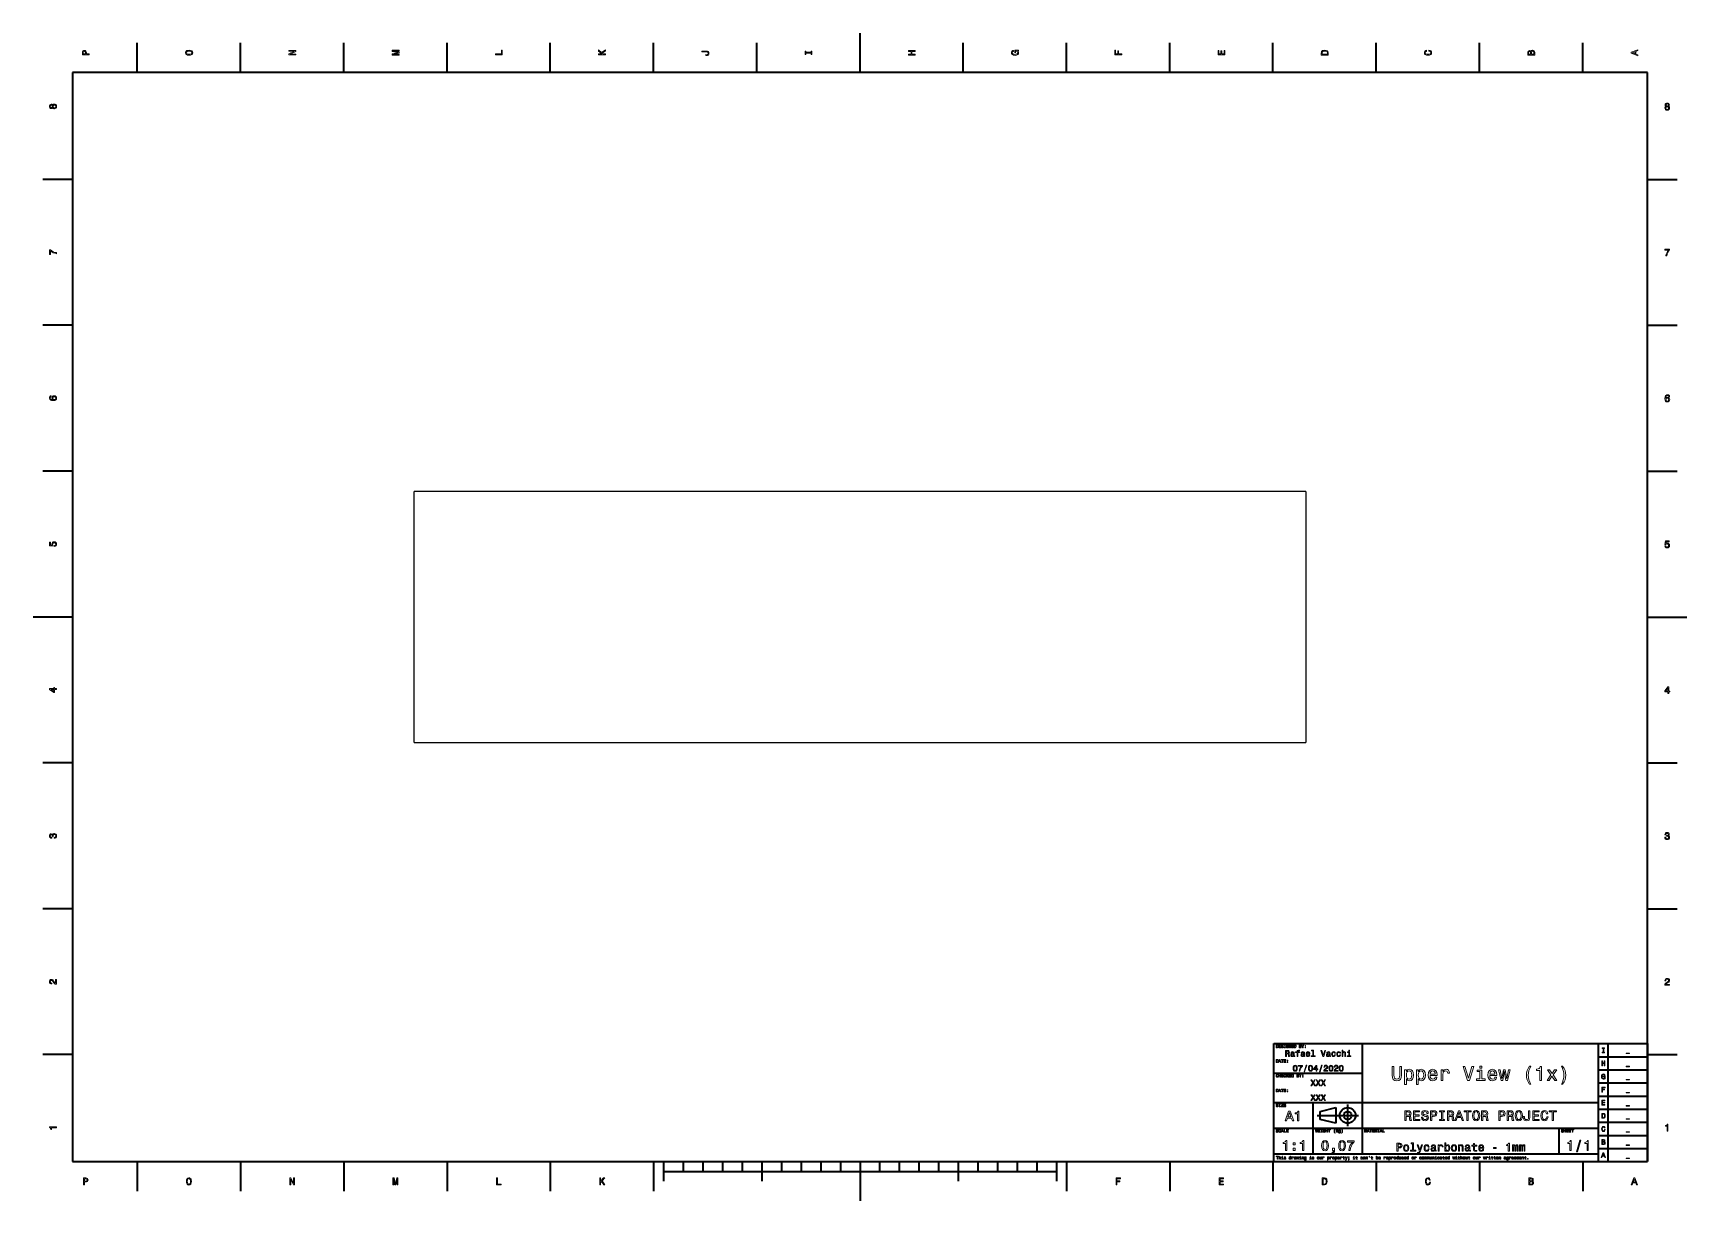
# Model space of a CAD drawing. Extents: x 0 to 841, y 0 to 594.
import ezdxf

# ---------------------------------------------------------------- set-up
doc = ezdxf.new("R2010")
doc.units = 0

msp = doc.modelspace()

# ---------------------------------------------------------------- linework, layer by layer
at = {"color": 7, "lineweight": 35, "ltscale": 0.375}
for p, q in [((53, 574), (53, 589)), ((105.5, 574), (105.5, 589)), ((158, 574), (158, 589)), ((210.5, 574), (210.5, 589)), ((263, 574), (263, 589)), ((315.5, 574), (315.5, 589)), ((368, 574), (368, 589)), ((473, 574), (473, 589)), ((525.5, 574), (525.5, 589)), ((578, 574), (578, 589)), ((630.5, 574), (630.5, 589)), ((683, 574), (683, 589)), ((735.5, 574), (735.5, 589)), ((788, 574), (788, 589)), ((20, 519.599976), (5, 519.599976)), ((821, 519.599976), (836, 519.599976)), ((20, 445.399994), (5, 445.399994)), ((821, 445.399994), (836, 445.399994)), ((20, 371.200012), (5, 371.200012)), ((821, 371.200012), (836, 371.200012)), ((20, 222.800003), (5, 222.800003)), ((821, 222.800003), (836, 222.800003)), ((20, 148.600006), (5, 148.600006)), ((821, 148.600006), (836, 148.600006)), ((20, 74.400002), (5, 74.400002)), ((821, 74.400002), (836, 74.400002)), ((53, 20), (53, 5)), ((105.5, 20), (105.5, 5)), ((158, 20), (158, 5)), ((210.5, 20), (210.5, 5)), ((263, 20), (263, 5)), ((315.5, 20), (315.5, 5)), ((525.5, 20), (525.5, 5)), ((578, 20), (578, 5)), ((630.5, 20), (630.5, 5)), ((683, 20), (683, 5)), ((735.5, 20), (735.5, 5)), ((788, 20), (788, 5))]:
    msp.add_line(p, q, dxfattribs=at)
at = {"color": 7, "lineweight": 35}
for p, q in [((420.5, 574), (420.5, 594)), ((821, 574), (20, 574)), ((20, 574), (20, 20)), ((821, 20), (821, 574)), ((20, 297), (0, 297)), ((821, 297), (841, 297)), ((631, 20), (631, 80)), ((631, 80), (821, 80)), ((676, 24), (676, 80)), ((796, 20), (796, 80)), ((801, 20), (801, 80)), ((821, 80), (821, 20)), ((796, 73.333336), (821, 73.333336)), ((631, 65), (676, 65)), ((796, 66.666664), (821, 66.666664)), ((796, 60), (821, 60)), ((796, 53.333332), (821, 53.333332)), ((631, 50), (796, 50)), ((651, 24), (651, 50)), ((653, 43.5), (674, 43.5)), ((796, 46.666668), (821, 46.666668)), ((631, 37), (796, 37)), ((796, 40), (821, 40)), ((796, 33.333332), (821, 33.333332)), ((796, 26.666666), (821, 26.666666)), ((20, 20), (821, 20)), ((420.5, 20), (420.5, 0)), ((631, 24), (796, 24)), ((631, 20), (821, 20)), ((320.5, 15), (520.5, 15))]:
    msp.add_line(p, q, dxfattribs=at)
for p, q in [((647.150024, 360.899994), (193.850006, 360.899994)), ((193.850006, 233.100006), (193.850006, 360.899994)), ((647.150024, 360.899994), (647.150024, 233.100006)), ((193.850006, 233.100006), (647.150024, 233.100006))]:
    msp.add_line(p, q)
at = {"color": 7, "lineweight": 35, "ltscale": 0.206155}
for p, q in [((654.5, 45.5), (662.5, 47.5)), ((662.5, 39.5), (654.5, 41.5))]:
    msp.add_line(p, q, dxfattribs=at)
at = {"color": 7, "lineweight": 35, "ltscale": 0.1}
msp.add_line((654.5, 41.5), (654.5, 45.5), dxfattribs=at)
at = {"color": 7, "lineweight": 35, "ltscale": 0.2}
msp.add_line((662.5, 47.5), (662.5, 39.5), dxfattribs=at)
at = {"color": 7, "lineweight": 35, "ltscale": 0.275}
msp.add_line((668.5, 38), (668.5, 49), dxfattribs=at)
at = {"color": 7, "lineweight": 35, "ltscale": 0.325}
msp.add_line((776, 24), (776, 37), dxfattribs=at)
at = {"color": 7, "lineweight": 35, "ltscale": 0.25}
for p, q in [((320.5, 20), (320.5, 10)), ((370.5, 20), (370.5, 10)), ((470.5, 20), (470.5, 10)), ((520.5, 20), (520.5, 10))]:
    msp.add_line(p, q, dxfattribs=at)
at = {"color": 7, "lineweight": 35, "ltscale": 0.125}
for p, q in [((330.5, 20), (330.5, 15)), ((340.5, 20), (340.5, 15)), ((350.5, 20), (350.5, 15)), ((360.5, 20), (360.5, 15)), ((380.5, 20), (380.5, 15)), ((390.5, 20), (390.5, 15)), ((400.5, 20), (400.5, 15)), ((410.5, 20), (410.5, 15)), ((430.5, 20), (430.5, 15)), ((440.5, 20), (440.5, 15)), ((450.5, 20), (450.5, 15)), ((460.5, 20), (460.5, 15)), ((480.5, 20), (480.5, 15)), ((490.5, 20), (490.5, 15)), ((500.5, 20), (500.5, 15)), ((510.5, 20), (510.5, 15))]:
    msp.add_line(p, q, dxfattribs=at)
at = {"color": 7, "lineweight": 13}
for points in [[(28.583214, 582.935913), (28.583214, 583.399841), (27.105549, 583.399841), (27.105549, 583.914246), (27.080332, 584.433716), (26.903818, 584.84729), (26.560879, 585.114563), (26.09186, 585.205322), (25.658142, 585.134705), (25.340418, 584.932983), (25.148775, 584.600159), (25.083214, 584.14624), (25.083214, 582.935913)], [(25.511889, 584.020203), (25.542147, 584.322754), (25.637968, 584.544678), (25.814482, 584.675781), (26.09186, 584.721191), (26.384367, 584.670776), (26.560879, 584.534607), (26.651657, 584.302612), (26.676874, 583.984863), (26.676874, 583.399841), (25.511889, 583.399841)], [(79.333214, 582.703918), (80.119957, 582.794678), (80.699928, 583.056946), (81.057999, 583.465454), (81.179039, 584), (81.057999, 584.529541), (80.699928, 584.943115), (80.119957, 585.200317), (79.333214, 585.296143), (78.551514, 585.200317), (78.233788, 585.089355), (77.971542, 584.943115), (77.613472, 584.529541), (77.522697, 584.277405), (77.487396, 584), (77.613472, 583.460388), (77.966499, 583.05188), (78.546471, 582.794678)], [(79.333214, 583.188049), (78.722984, 583.24353), (78.274139, 583.409973), (78.001801, 583.667175), (77.905983, 584), (78.001801, 584.32782), (78.279182, 584.585022), (78.728027, 584.751465), (79.333214, 584.811951), (79.943443, 584.751465), (80.392288, 584.585022), (80.664627, 584.32782), (80.755402, 584), (80.664627, 583.667175), (80.392288, 583.409973), (79.948486, 583.24353)], [(133.583206, 582.850159), (133.583206, 583.268738), (130.713608, 583.268738), (133.583206, 584.610229), (133.583206, 585.149841), (130.083206, 585.149841), (130.083206, 584.726257), (132.952805, 584.726257), (130.083206, 583.399841), (130.083206, 582.850159)], [(186.083206, 582.739197), (186.083206, 583.127502), (182.905975, 583.127502), (186.083206, 583.783142), (186.083206, 584.216858), (182.905975, 584.867432), (186.083206, 584.867432), (186.083206, 585.260803), (182.583206, 585.260803), (182.583206, 584.645569), (185.669662, 584), (182.583206, 583.359497), (182.583206, 582.739197)], [(238.583206, 582.976257), (238.583206, 585.225525), (238.159576, 585.225525), (238.159576, 583.440186), (235.083206, 583.440186), (235.083206, 582.976257)], [(291.083221, 582.90564), (291.083221, 583.369629), (289.837555, 583.369629), (289.393738, 583.783142), (291.083221, 584.958191), (291.083221, 585.523071), (289.055847, 584.110962), (287.583221, 585.482727), (287.583221, 584.867432), (289.202087, 583.369629), (287.583221, 583.369629), (287.583221, 582.90564)], [(342.423279, 584.403442), (342.796478, 584.368164), (343.05368, 584.262268), (343.210022, 584.04541), (343.255402, 583.712524), (343.210022, 583.384705), (343.063782, 583.167847), (342.80658, 583.041809), (342.43338, 583.00647), (342.181213, 583.016602), (342.181213, 582.562683), (342.438416, 582.552612), (342.998199, 582.613098), (343.386536, 582.819885), (343.603394, 583.177979), (343.679047, 583.70752), (343.603394, 584.231995), (343.386536, 584.590088), (343.003265, 584.796814), (342.443451, 584.862427), (340.083221, 584.862427), (340.083221, 584.403442)], [(395.659576, 583.768005), (395.659576, 583.122498), (396.083221, 583.122498), (396.083221, 584.877502), (395.659576, 584.877502), (395.659576, 584.231995), (393.006866, 584.231995), (393.006866, 584.877502), (392.583221, 584.877502), (392.583221, 583.122498), (393.006866, 583.122498), (393.006866, 583.768005)], [(448.583221, 582.829956), (448.583221, 583.299011), (446.939117, 583.299011), (446.939117, 584.700989), (448.583221, 584.700989), (448.583221, 585.164978), (445.083221, 585.164978), (445.083221, 584.700989), (446.510468, 584.700989), (446.510468, 583.299011), (445.083221, 583.299011), (445.083221, 582.829956)], [(500.614197, 584.922913), (501.083221, 585.008667), (501.083221, 585.260803), (499.192017, 585.260803), (499.192017, 583.984863), (499.620697, 583.984863), (499.620697, 584.771606), (499.65094, 584.771606), (500.114929, 584.711121), (500.457855, 584.549744), (500.674713, 584.302612), (500.745331, 583.994934), (500.654541, 583.652039), (500.382202, 583.384705), (499.93338, 583.213257), (499.318085, 583.152771), (498.707855, 583.208191), (498.259003, 583.3797), (497.986694, 583.652039), (497.890869, 584.020203), (497.941284, 584.272339), (498.082489, 584.479126), (498.319519, 584.630432), (498.637268, 584.716125), (498.637268, 585.215454), (498.153107, 585.08429), (497.790009, 584.837158), (497.568085, 584.489197), (497.487396, 584.050415), (497.613495, 583.475525), (497.981628, 583.041809), (498.561615, 582.764404), (499.333221, 582.668579), (500.109863, 582.764404), (500.68985, 583.041809), (501.058014, 583.450317), (501.179047, 583.964722), (501.138702, 584.252197), (501.037842, 584.509399), (500.861328, 584.731262)], [(553.583191, 582.966125), (553.583191, 583.435181), (551.974426, 583.435181), (551.974426, 584.907776), (551.555786, 584.907776), (551.555786, 583.435181), (550.506836, 583.435181), (550.506836, 585.245667), (550.083191, 585.245667), (550.083191, 582.966125)], [(606.083191, 582.940918), (606.083191, 585.159973), (605.659546, 585.159973), (605.659546, 583.404907), (604.474426, 583.404907), (604.474426, 584.968323), (604.055786, 584.968323), (604.055786, 583.404907), (603.006836, 583.404907), (603.006836, 585.119629), (602.583191, 585.119629), (602.583191, 582.940918)], [(655.083191, 583.994934), (655.083191, 582.829956), (658.583191, 582.829956), (658.583191, 583.994934), (658.472229, 584.544678), (658.134338, 584.953186), (657.584656, 585.205322), (656.833191, 585.296143), (656.06665, 585.215454), (655.764038, 585.114563), (655.521973, 584.973328), (655.194153, 584.564819), (655.113464, 584.297546)], [(655.50177, 583.959656), (655.577454, 584.342957), (655.809387, 584.605164), (656.222961, 584.761536), (656.833191, 584.811951), (657.423279, 584.75647), (657.836792, 584.600159), (658.083923, 584.332886), (658.164612, 583.959656), (658.164612, 583.299011), (655.50177, 583.299011)], [(709.782043, 584.817017), (710.205688, 584.716125), (710.50824, 584.549744), (710.694885, 584.317749), (710.755371, 584.04541), (710.664612, 583.71759), (710.392273, 583.460388), (709.948486, 583.28894), (709.333191, 583.233459), (708.722961, 583.28894), (708.274109, 583.455322), (708.00177, 583.712524), (707.905945, 584.04541), (707.95636, 584.287476), (708.097595, 584.494263), (708.324524, 584.65564), (708.637207, 584.766602), (708.637207, 585.245667), (708.158142, 585.09436), (707.794983, 584.832153), (707.568054, 584.47406), (707.487366, 584.04541), (707.613464, 583.510803), (707.966492, 583.102295), (708.546448, 582.840088), (709.333191, 582.749268), (710.119934, 582.840088), (710.69989, 583.102295), (711.057983, 583.510803), (711.179016, 584.04541), (711.083191, 584.514404), (710.815918, 584.892639), (710.377136, 585.159973), (709.782043, 585.301147)], [(761.691956, 584.630432), (761.399475, 584.983459), (761.202759, 585.074219), (760.960693, 585.104492), (760.582458, 585.03894), (760.31012, 584.842224), (760.143738, 584.524475), (760.083191, 584.080688), (760.083191, 582.835022), (763.583191, 582.835022), (763.583191, 584.151306), (763.512573, 584.6203), (763.305786, 584.968323), (762.978027, 585.185181), (762.53418, 585.260803), (762.236633, 585.215454), (761.989502, 585.09436), (761.807983, 584.897705)], [(761.535645, 583.984863), (761.535645, 583.299011), (760.50177, 583.299011), (760.50177, 584.025208), (760.532043, 584.297546), (760.622803, 584.489197), (760.779175, 584.605164), (761.011169, 584.645569), (761.243103, 584.600159), (761.404541, 584.479126), (761.505371, 584.272339)], [(763.164612, 584.095825), (763.164612, 583.299011), (761.95929, 583.299011), (761.95929, 584.050415), (761.994568, 584.368164), (762.100464, 584.595093), (762.282043, 584.731262), (762.544312, 584.776672), (762.821655, 584.731262), (763.013306, 584.605164), (763.129272, 584.393372)], [(816.083191, 582.466858), (816.083191, 582.930847), (815.054382, 583.299011), (815.054382, 584.695984), (816.083191, 585.064148), (816.083191, 585.538208), (812.578125, 584.257202), (812.578125, 583.742798)], [(814.625671, 583.460388), (813.082458, 584), (814.625671, 584.539612)], [(9.947045, 556.074646), (10.088256, 555.817444), (10.284942, 555.64093), (10.532061, 555.529968), (10.829611, 555.49469), (11.278458, 555.575378), (11.626441, 555.807373), (11.848343, 556.185608), (11.934077, 556.700012), (11.848343, 557.209412), (11.626441, 557.587646), (11.278458, 557.819641), (10.829611, 557.905334), (10.532061, 557.86499), (10.284942, 557.759094), (10.088256, 557.577515), (9.947045, 557.325378), (9.826009, 557.5271), (9.659582, 557.668335), (9.457852, 557.754028), (9.210734, 557.784302), (8.852665, 557.703613), (8.565202, 557.491821), (8.378602, 557.148865), (8.307997, 556.700012), (8.378602, 556.246155), (8.565202, 555.903198), (8.852665, 555.68634), (9.210734, 555.610657), (9.457852, 555.635925), (9.659582, 555.721619)], [(9.251081, 556.089783), (9.029179, 556.130127), (8.857709, 556.25116), (8.751801, 556.44281), (8.711455, 556.700012), (8.751801, 556.952209), (8.857709, 557.143799), (9.029179, 557.264832), (9.251081, 557.310242), (9.478025, 557.264832), (9.654538, 557.143799), (9.770533, 556.952209), (9.805836, 556.700012), (9.76549, 556.44281), (9.654538, 556.25116), (9.478025, 556.130127)], [(10.819524, 555.978821), (10.552233, 556.024231), (10.350504, 556.170471), (10.21938, 556.3974), (10.173991, 556.700012), (10.21938, 556.997559), (10.350504, 557.224487), (10.552233, 557.370789), (10.819524, 557.421204), (11.106988, 557.370789), (11.323847, 557.224487), (11.465057, 556.997559), (11.510447, 556.700012), (11.465057, 556.3974), (11.323847, 556.170471), (11.106988, 556.024231)], [(830.374634, 556.752991), (830.117432, 556.611755), (829.940918, 556.4151), (829.829956, 556.167969), (829.794678, 555.870422), (829.875366, 555.42157), (830.107361, 555.073608), (830.485596, 554.851685), (831, 554.76593), (831.509399, 554.851685), (831.887634, 555.073608), (832.119629, 555.42157), (832.205322, 555.870422), (832.164978, 556.167969), (832.059082, 556.4151), (831.877502, 556.611755), (831.625366, 556.752991), (831.827087, 556.874023), (831.968323, 557.040466), (832.054016, 557.242188), (832.08429, 557.489319), (832.003601, 557.847351), (831.791809, 558.134827), (831.448853, 558.321411), (831, 558.392029), (830.546143, 558.321411), (830.203186, 558.134827), (829.986328, 557.847351), (829.910645, 557.489319), (829.935913, 557.242188), (830.021606, 557.040466)], [(830.278809, 555.880493), (830.324219, 556.147827), (830.470459, 556.349548), (830.697388, 556.480652), (831, 556.526062), (831.297546, 556.480652), (831.524475, 556.349548), (831.670776, 556.147827), (831.721191, 555.880493), (831.670776, 555.593018), (831.524475, 555.37616), (831.297546, 555.234985), (831, 555.189575), (830.697388, 555.234985), (830.470459, 555.37616), (830.324219, 555.593018)], [(830.389771, 557.448975), (830.430115, 557.670837), (830.551147, 557.842346), (830.742798, 557.948242), (831, 557.988586), (831.252197, 557.948242), (831.443787, 557.842346), (831.564819, 557.670837), (831.610229, 557.448975), (831.564819, 557.221985), (831.443787, 557.045471), (831.252197, 556.929504), (831, 556.894226), (830.742798, 556.93457), (830.551147, 557.045471), (830.430115, 557.221985)], [(11.833213, 481.799011), (11.833213, 482.30835), (11.001081, 482.474792), (10.224423, 482.767303), (9.503242, 483.180847), (8.827449, 483.720459), (8.408861, 483.720459), (8.408861, 481.319885), (8.867795, 481.319885), (8.867795, 483.236328), (9.548631, 482.681549), (10.259726, 482.26297), (11.01621, 481.970459)], [(830.299011, 480.666779), (830.80835, 480.666779), (830.974792, 481.498901), (831.267273, 482.275574), (831.680847, 482.996735), (832.220459, 483.672546), (832.220459, 484.091125), (829.819885, 484.091125), (829.819885, 483.632202), (831.736328, 483.632202), (831.18158, 482.951355), (830.763, 482.240265), (830.470459, 481.483795)], [(9.276297, 409.510376), (8.867795, 409.414551), (8.565202, 409.192657), (8.373559, 408.849701), (8.307997, 408.405914), (8.3433, 408.108337), (8.43912, 407.851135), (8.595461, 407.624207), (8.817363, 407.432556), (9.09474, 407.28125), (9.432636, 407.170319), (9.831052, 407.099701), (10.279899, 407.079529), (10.996037, 407.160217), (11.51549, 407.407349), (11.82817, 407.805756), (11.934077, 408.350433), (11.8433, 408.83963), (11.606268, 409.21283), (11.233068, 409.454895), (10.759006, 409.540619), (10.279899, 409.454895), (9.911743, 409.2229), (9.679755, 408.864838), (9.599063, 408.421021), (9.699927, 407.941925), (9.987391, 407.583862), (9.432636, 407.659515), (9.034222, 407.820892), (8.79719, 408.067993), (8.716498, 408.41095), (8.756845, 408.663116), (8.862752, 408.854736), (9.039265, 408.980835), (9.276297, 409.046387)], [(10.764049, 409.051422), (11.081772, 408.995972), (11.323847, 408.854736), (11.48523, 408.627808), (11.535663, 408.345398), (11.48523, 408.047821), (11.32889, 407.820892), (11.086815, 407.674622), (10.769092, 407.629242), (10.456411, 407.679688), (10.21938, 407.820892), (10.068083, 408.052887), (10.012608, 408.36557), (10.068083, 408.637878), (10.214336, 408.854736), (10.451368, 408.995972)], [(832.210388, 409.023682), (832.114563, 409.43219), (831.892639, 409.734772), (831.549744, 409.926422), (831.105896, 409.991974), (830.80835, 409.956665), (830.551147, 409.86087), (830.324219, 409.704529), (830.132568, 409.482605), (829.981262, 409.205231), (829.8703, 408.86734), (829.799744, 408.468933), (829.779541, 408.020081), (829.860229, 407.303955), (830.107361, 406.784485), (830.505798, 406.471802), (831.050415, 406.365906), (831.539612, 406.456665), (831.912842, 406.693726), (832.154907, 407.066925), (832.240662, 407.540985), (832.154907, 408.020081), (831.922913, 408.388245), (831.564819, 408.620239), (831.121033, 408.700928), (830.641907, 408.600037), (830.283875, 408.312592), (830.359497, 408.86734), (830.520874, 409.265747), (830.768005, 409.502777), (831.110962, 409.583496), (831.363098, 409.543121), (831.554749, 409.437225), (831.680847, 409.260712), (831.746399, 409.023682)], [(831.751465, 407.535919), (831.695984, 407.218201), (831.554749, 406.976135), (831.32782, 406.814758), (831.04541, 406.764313), (830.747864, 406.814758), (830.520874, 406.9711), (830.374634, 407.213165), (830.329285, 407.530884), (830.3797, 407.843567), (830.520874, 408.080597), (830.752869, 408.231903), (831.065552, 408.287384), (831.337891, 408.231903), (831.554749, 408.085632), (831.695984, 407.848602)], [(10.920388, 332.849304), (11.333933, 332.960236), (11.6567, 333.207367), (11.858429, 333.570465), (11.934077, 334.034454), (11.8433, 334.543823), (11.596181, 334.94223), (11.202809, 335.194397), (10.698486, 335.290222), (10.229466, 335.204468), (9.861311, 334.962402), (9.624279, 334.584167), (9.538545, 334.094971), (9.599063, 333.716736), (9.76549, 333.424225), (8.822406, 333.56543), (8.822406, 335.098572), (8.408861, 335.098572), (8.408861, 333.227539), (10.26477, 332.950165), (10.26477, 333.353607), (10.027738, 333.646118), (9.942002, 334.019318), (9.997478, 334.342102), (10.158861, 334.589203), (10.405979, 334.745544), (10.723702, 334.801025), (11.041427, 334.745544), (11.288545, 334.584167), (11.444884, 334.337036), (11.50036, 334.019318), (11.465057, 333.752045), (11.349063, 333.545258), (11.167507, 333.393951), (10.920388, 333.318298)], [(829.749268, 333.179596), (829.860229, 332.766052), (830.107361, 332.443298), (830.470459, 332.241577), (830.934448, 332.165924), (831.443787, 332.256683), (831.842224, 332.503815), (832.09436, 332.897186), (832.190186, 333.40152), (832.104492, 333.870544), (831.862427, 334.238678), (831.484131, 334.475708), (830.994934, 334.561462), (830.616699, 334.500946), (830.324219, 334.334503), (830.465454, 335.277588), (831.998535, 335.277588), (831.998535, 335.691132), (830.127502, 335.691132), (829.850159, 333.835236), (830.253601, 333.835236), (830.546143, 334.072266), (830.919312, 334.15799), (831.242065, 334.102509), (831.489197, 333.941132), (831.645569, 333.694031), (831.700989, 333.376282), (831.645569, 333.058563), (831.484131, 332.811462), (831.237061, 332.655121), (830.919312, 332.59964), (830.652039, 332.634949), (830.445251, 332.750946), (830.293945, 332.932495), (830.218323, 333.179596)], [(11.833213, 260.177368), (11.833213, 260.631256), (10.965777, 260.631256), (10.965777, 261.130554), (10.56232, 261.130554), (10.56232, 260.631256), (8.408861, 260.631256), (8.408861, 260.172333), (10.521974, 258.639191), (10.965777, 258.639191), (10.965777, 260.177368)], [(831.277405, 258.066772), (831.731262, 258.066772), (831.731262, 258.934204), (832.23053, 258.934204), (832.23053, 259.337677), (831.731262, 259.337677), (831.731262, 261.491119), (831.272339, 261.491119), (829.739197, 259.378021), (829.739197, 258.934204), (831.277405, 258.934204)], [(830.162842, 259.337677), (831.277405, 260.906097), (831.277405, 259.337677)], [(10.56232, 259.062836), (8.993876, 260.177368), (10.56232, 260.177368)], [(10.733789, 184.429108), (10.769092, 184.429108), (11.253242, 184.509796), (11.616354, 184.746826), (11.848343, 185.120026), (11.934077, 185.614273), (11.848343, 186.138763), (11.626441, 186.532135), (11.273415, 186.784302), (10.819524, 186.875076), (10.521974, 186.834732), (10.279899, 186.723785), (10.093299, 186.542221), (9.957132, 186.30014), (9.684798, 186.62796), (9.251081, 186.743958), (8.857709, 186.668304), (8.560158, 186.451447), (8.373559, 186.098419), (8.307997, 185.614273), (8.388688, 185.160385), (8.610591, 184.812393), (8.963616, 184.585449), (9.432636, 184.509796), (9.467939, 184.509796), (9.467939, 184.958649), (9.145173, 184.998993), (8.913184, 185.130112), (8.771974, 185.341934), (8.721541, 185.639481), (8.761888, 185.901733), (8.867795, 186.093369), (9.039265, 186.209366), (9.271254, 186.254761), (9.518372, 186.209366), (9.684798, 186.088333), (9.785663, 185.876511), (9.815922, 185.58905), (9.810879, 185.392365), (10.209293, 185.392365), (10.199207, 185.639481), (10.244596, 185.957214), (10.365634, 186.194244), (10.56232, 186.335449), (10.819524, 186.38588), (11.112031, 186.330414), (11.32889, 186.184158), (11.465057, 185.952164), (11.510447, 185.644531), (11.460014, 185.326797), (11.308717, 185.094818), (11.066642, 184.948563), (10.733789, 184.893082)], [(829.729126, 184.966217), (829.729126, 184.930908), (829.809814, 184.446762), (830.046814, 184.083649), (830.420044, 183.851654), (830.914246, 183.76593), (831.438782, 183.851654), (831.832153, 184.073563), (832.08429, 184.42659), (832.175049, 184.880478), (832.134705, 185.178024), (832.023804, 185.420105), (831.842224, 185.606705), (831.600159, 185.742874), (831.927979, 186.015213), (832.043945, 186.448929), (831.968323, 186.8423), (831.751465, 187.139847), (831.398438, 187.326447), (830.914246, 187.392014), (830.460388, 187.31131), (830.112427, 187.089417), (829.885437, 186.736389), (829.809814, 186.267365), (829.809814, 186.232071), (830.258667, 186.232071), (830.299011, 186.554825), (830.430115, 186.786819), (830.641907, 186.928024), (830.939514, 186.978455), (831.201721, 186.93811), (831.393372, 186.832214), (831.509399, 186.660736), (831.554749, 186.428757), (831.509399, 186.181625), (831.388306, 186.015213), (831.176514, 185.914337), (830.889038, 185.884079), (830.692383, 185.88913), (830.692383, 185.490707), (830.939514, 185.500793), (831.257202, 185.455414), (831.494263, 185.334366), (831.635437, 185.13768), (831.685913, 184.880478), (831.630432, 184.587967), (831.484131, 184.371109), (831.252197, 184.23494), (830.944519, 184.18956), (830.626831, 184.23999), (830.394836, 184.391281), (830.248535, 184.633362), (830.193115, 184.966217)], [(11.833213, 110.269447), (11.833213, 112.675072), (11.399495, 112.675072), (11.399495, 110.773773), (11.162463, 110.879684), (10.965777, 111.061241), (10.607709, 111.621033), (10.456411, 111.918587), (10.239552, 112.251442), (9.987391, 112.488472), (9.689841, 112.624641), (9.351945, 112.675072), (8.928314, 112.589333), (8.595461, 112.352303), (8.383645, 111.989189), (8.307997, 111.520172), (8.393732, 111.036018), (8.630763, 110.66787), (9.009006, 110.430832), (9.508285, 110.350143), (9.57889, 110.350143), (9.57889, 110.809074), (9.538545, 110.809074), (9.195605, 110.854462), (8.943443, 110.990631), (8.782061, 111.207489), (8.726584, 111.494957), (8.777017, 111.78746), (8.903098, 112.004318), (9.099784, 112.145531), (9.346902, 112.195961), (9.57889, 112.16066), (9.775576, 112.064842), (9.947045, 111.903458), (10.098343, 111.681557), (10.259726, 111.384003), (10.572406, 110.889771), (10.905259, 110.541786), (11.308717, 110.335014), (11.818083, 110.269447)], [(829.76947, 109.666786), (832.175049, 109.666786), (832.175049, 110.100502), (830.273804, 110.100502), (830.3797, 110.337532), (830.561218, 110.534218), (831.121033, 110.892288), (831.418579, 111.043587), (831.751465, 111.260445), (831.988464, 111.512604), (832.124634, 111.810158), (832.175049, 112.148056), (832.089355, 112.571686), (831.852295, 112.904541), (831.489197, 113.116356), (831.020203, 113.192001), (830.536011, 113.10627), (830.167847, 112.869232), (829.930847, 112.490997), (829.850159, 111.991714), (829.850159, 111.921112), (830.309082, 111.921112), (830.309082, 111.961456), (830.354492, 112.304398), (830.490662, 112.556557), (830.70752, 112.717941), (830.994934, 112.773415), (831.287476, 112.722984), (831.504333, 112.596901), (831.645569, 112.400215), (831.695984, 112.153099), (831.660645, 111.921112), (831.564819, 111.724426), (831.403442, 111.552956), (831.18158, 111.401657), (830.884033, 111.240273), (830.389771, 110.927589), (830.041809, 110.594742), (829.835022, 110.191284), (829.76947, 109.681915)], [(632.648438, 79.418587), (632.149109, 79.418587), (632.149109, 77.918587), (632.648438, 77.918587), (632.884033, 77.966141), (633.059082, 78.110947), (633.167175, 78.346542), (633.206055, 78.668587), (633.171448, 78.997116), (633.128235, 79.126801), (633.067749, 79.230545), (632.892639, 79.371033), (632.778076, 79.405617)], [(632.633301, 79.239189), (632.797546, 79.206772), (632.909912, 79.107346), (632.976929, 78.930115), (632.998535, 78.668587), (632.974792, 78.415703), (632.907776, 78.238472), (632.793213, 78.132561), (632.633301, 78.097984), (632.350159, 78.097984), (632.350159, 79.239189)], [(633.497864, 77.918587), (634.448853, 77.918587), (634.448853, 78.100143), (633.696716, 78.100143), (633.696716, 78.60807), (634.366699, 78.60807), (634.366699, 78.78746), (633.696716, 78.78746), (633.696716, 79.23703), (634.43158, 79.23703), (634.43158, 79.418587), (633.497864, 79.418587)], [(634.911377, 78.413544), (634.714722, 78.413544), (634.757935, 78.184441), (634.865967, 78.015846), (635.03241, 77.914261), (635.257202, 77.877518), (635.479797, 77.912102), (635.64624, 78.007202), (635.752136, 78.156342), (635.791077, 78.353027), (635.758667, 78.530258), (635.667847, 78.644814), (635.520874, 78.720459), (635.324219, 78.776657), (635.15564, 78.817719), (635.04541, 78.865273), (634.982727, 78.934441), (634.963257, 79.042503), (634.982727, 79.139771), (635.038879, 79.213257), (635.125366, 79.26297), (635.244263, 79.280258), (635.365295, 79.258644), (635.460388, 79.200287), (635.523071, 79.103027), (635.553345, 78.971184), (635.75, 78.971184), (635.75, 78.975502), (635.715393, 79.178673), (635.613831, 79.329971), (635.453918, 79.425072), (635.237732, 79.457489), (635.043213, 79.425072), (634.891907, 79.33429), (634.794678, 79.193802), (634.760071, 79.012245), (634.788208, 78.850143), (634.8703, 78.739914), (635, 78.666428), (635.177246, 78.610229), (635.352295, 78.560516), (635.484131, 78.51297), (635.564148, 78.443802), (635.592224, 78.331413), (635.566284, 78.216858), (635.499268, 78.130402), (635.397705, 78.07637), (635.265869, 78.059074), (635.118896, 78.082855), (635.00647, 78.152016), (634.935181, 78.264404)], [(636.45459, 78.100143), (636.177979, 78.100143), (636.177979, 77.918587), (636.930115, 77.918587), (636.930115, 78.100143), (636.653442, 78.100143), (636.653442, 79.23703), (636.930115, 79.23703), (636.930115, 79.418587), (636.177979, 79.418587), (636.177979, 79.23703), (636.45459, 79.23703)], [(636.92218, 73.520172), (637.324219, 73.520172), (637.324219, 74.786743), (637.734863, 74.786743), (638.037476, 74.773773), (638.227661, 74.713257), (638.331421, 74.570602), (638.374634, 74.315559), (638.39624, 73.926514), (638.42218, 73.671471), (638.47406, 73.520172), (638.927979, 73.520172), (638.927979, 73.602303), (638.828552, 73.723343), (638.793945, 73.948128), (638.763672, 74.432274), (638.690186, 74.791069), (638.590759, 74.903458), (638.435181, 74.985588), (638.608093, 75.093658), (638.729126, 75.244957), (638.806946, 75.435158), (638.832886, 75.664261), (638.772339, 76.027374), (638.599426, 76.299713), (638.314148, 76.463974), (637.92511, 76.520172), (636.92218, 76.520172)], [(638.250732, 78.119598), (638.287476, 77.918587), (638.395508, 77.918587), (638.395508, 78.729103), (637.848694, 78.729103), (637.848694, 78.545387), (638.185852, 78.545387), (638.185852, 78.532417), (638.159912, 78.333572), (638.090759, 78.1866), (637.984863, 78.093658), (637.853027, 78.0634), (637.706055, 78.102303), (637.591492, 78.219017), (637.518005, 78.411385), (637.492065, 78.675072), (637.515869, 78.9366), (637.589355, 79.12896), (637.706055, 79.245674), (637.863831, 79.286743), (637.971924, 79.265129), (638.060547, 79.204613), (638.125366, 79.103027), (638.162109, 78.966858), (638.376099, 78.966858), (638.319885, 79.174347), (638.213989, 79.329971), (638.064819, 79.425072), (637.876831, 79.459656), (637.630432, 79.405617), (637.444519, 79.247841), (637.325623, 78.999275), (637.284607, 78.668587), (637.325623, 78.335732), (637.444519, 78.087173), (637.619568, 77.92939), (637.840088, 77.877518), (637.963257, 77.894814), (638.073486, 77.938042), (638.168579, 78.013687)], [(637.812683, 76.15274), (638.076355, 76.126801), (638.262268, 76.04467), (638.378967, 75.893372), (638.417847, 75.655617), (638.374634, 75.4049), (638.257935, 75.253601), (638.059082, 75.175789), (637.786743, 75.154175), (637.324219, 75.154175), (637.324219, 76.15274)], [(638.663574, 77.918587), (638.842957, 77.918587), (638.842957, 79.148415), (639.417847, 77.918587), (639.649109, 77.918587), (639.649109, 79.418587), (639.46759, 79.418587), (639.46759, 78.188759), (638.899109, 79.418587), (638.663574, 79.418587)], [(640.972656, 73.822769), (640.972656, 73.809799), (640.994263, 73.662827), (641.059082, 73.559074), (641.331421, 73.476944), (641.543213, 73.511528), (641.543213, 73.805473), (641.452454, 73.792503), (641.331421, 73.848701), (641.309814, 74.021614), (641.309814, 75.223343), (641.257935, 75.530258), (641.106628, 75.746399), (640.842957, 75.876083), (640.471191, 75.92363), (640.108093, 75.871758), (639.840088, 75.724785), (639.671448, 75.495674), (639.615295, 75.193085), (639.615295, 75.167145), (639.956787, 75.167145), (639.987061, 75.348701), (640.082153, 75.478386), (640.237732, 75.556198), (640.458191, 75.586456), (640.670044, 75.564842), (640.82135, 75.5), (640.912109, 75.387604), (640.942383, 75.231987), (640.92511, 75.05043), (640.855896, 74.959656), (640.682983, 74.916428), (640.358826, 74.881844), (639.987061, 74.804031), (639.723328, 74.665703), (639.567749, 74.44957), (639.520203, 74.129684), (639.563416, 73.844383), (639.697388, 73.632561), (639.913574, 73.498558), (640.211853, 73.451012), (640.613831, 73.541786)], [(640.003601, 77.918587), (640.95459, 77.918587), (640.95459, 78.100143), (640.202454, 78.100143), (640.202454, 78.60807), (640.872498, 78.60807), (640.872498, 78.78746), (640.202454, 78.78746), (640.202454, 79.23703), (640.937317, 79.23703), (640.937317, 79.418587), (640.003601, 79.418587)], [(641.75647, 79.418587), (641.257202, 79.418587), (641.257202, 77.918587), (641.75647, 77.918587), (641.992065, 77.966141), (642.167175, 78.110947), (642.275208, 78.346542), (642.314148, 78.668587), (642.279541, 78.997116), (642.236328, 79.126801), (642.175781, 79.230545), (642.000732, 79.371033), (641.886169, 79.405617)], [(641.741333, 79.239189), (641.90564, 79.206772), (642.018005, 79.107346), (642.085022, 78.930115), (642.106628, 78.668587), (642.082825, 78.415703), (642.015869, 78.238472), (641.901306, 78.132561), (641.741333, 78.097984), (641.458191, 78.097984), (641.458191, 79.239189)], [(642.723328, 75.439484), (642.723328, 73.520172), (643.10376, 73.520172), (643.10376, 75.439484), (643.968323, 75.439484), (643.968323, 75.763687), (643.10376, 75.763687), (643.10376, 75.906342), (643.134033, 76.079247), (643.233459, 76.195969), (643.402039, 76.265129), (643.644104, 76.291069), (643.968323, 76.273773), (643.968323, 76.602303), (643.557617, 76.623917), (643.185913, 76.585014), (642.926514, 76.4683), (642.770874, 76.265129), (642.723328, 75.975502), (642.723328, 75.763687), (642.027405, 75.763687), (642.027405, 75.439484)], [(644.631104, 78.729103), (644.78241, 78.854469), (644.82135, 78.938759), (644.83429, 79.042503), (644.806213, 79.204613), (644.721924, 79.321327), (644.585754, 79.392647), (644.395508, 79.418587), (643.861694, 79.418587), (643.861694, 77.918587), (644.425781, 77.918587), (644.626831, 77.948845), (644.77594, 78.03746), (644.868896, 78.177956), (644.901306, 78.368156), (644.881836, 78.495674), (644.829956, 78.601585), (644.745667, 78.67939)], [(644.354492, 78.796112), (644.060547, 78.796112), (644.060547, 79.239189), (644.371765, 79.239189), (644.488464, 79.226227), (644.570618, 79.187317), (644.6203, 79.120316), (644.637634, 79.020889), (644.618164, 78.921471), (644.566284, 78.852303), (644.477661, 78.809074)], [(644.402039, 78.097984), (644.060547, 78.097984), (644.060547, 78.614555), (644.382568, 78.614555), (644.518738, 78.599426), (644.615967, 78.554031), (644.674377, 78.476227), (644.693787, 78.363831), (644.674377, 78.244957), (644.6203, 78.162827), (644.529541, 78.113113)], [(646.177246, 73.822769), (646.177246, 73.809799), (646.198853, 73.662827), (646.263672, 73.559074), (646.536011, 73.476944), (646.747864, 73.511528), (646.747864, 73.805473), (646.657043, 73.792503), (646.536011, 73.848701), (646.514404, 74.021614), (646.514404, 75.223343), (646.462524, 75.530258), (646.311218, 75.746399), (646.047546, 75.876083), (645.675781, 75.92363), (645.312683, 75.871758), (645.044678, 75.724785), (644.876099, 75.495674), (644.819885, 75.193085), (644.819885, 75.167145), (645.161377, 75.167145), (645.19165, 75.348701), (645.286743, 75.478386), (645.442383, 75.556198), (645.662842, 75.586456), (645.874634, 75.564842), (646.02594, 75.5), (646.116699, 75.387604), (646.146973, 75.231987), (646.1297, 75.05043), (646.060547, 74.959656), (645.887634, 74.916428), (645.563416, 74.881844), (645.19165, 74.804031), (644.927979, 74.665703), (644.772339, 74.44957), (644.724792, 74.129684), (644.768005, 73.844383), (644.902039, 73.632561), (645.118164, 73.498558), (645.416443, 73.451012), (645.818481, 73.541786)], [(645.774475, 77.918587), (645.774475, 78.525932), (646.267273, 79.420746), (646.04248, 79.420746), (645.672913, 78.709656), (645.299011, 79.420746), (645.059082, 79.420746), (645.573486, 78.51297), (645.573486, 77.918587)], [(646.814148, 78.757202), (647.112366, 78.757202), (647.112366, 79.079247), (646.814148, 79.079247)], [(646.814148, 77.918587), (647.112366, 77.918587), (647.112366, 78.240631), (646.814148, 78.240631)], [(647.733459, 74.570602), (649.255066, 74.570602), (649.259399, 74.747841), (649.190186, 75.244957), (649, 75.616714), (648.697388, 75.841499), (648.29541, 75.92363), (647.902039, 75.837173), (647.599426, 75.5951), (647.404907, 75.201729), (647.335754, 74.682999), (647.400574, 74.151299), (647.595093, 73.762245), (647.893372, 73.520172), (648.28241, 73.438042), (648.619629, 73.494232), (648.89624, 73.641212), (649.099426, 73.874641), (649.216125, 74.185875), (648.840088, 74.185875), (648.762268, 74.01297), (648.649841, 73.883286), (648.329956, 73.779541), (648.083557, 73.827087), (647.897705, 73.978386), (647.776672, 74.224785), (647.733459, 74.557632)], [(650.759399, 76.304031), (650.759399, 73.840057), (649.976929, 73.840057), (649.976929, 73.520172), (651.917847, 73.520172), (651.917847, 73.840057), (651.139771, 73.840057), (651.139771, 76.623917), (650.162842, 76.623917), (650.162842, 76.304031)], [(656.854492, 76.524498), (656.102295, 73.969742), (655.328552, 76.524498), (654.917847, 76.524498), (655.886169, 73.520172), (656.318481, 73.520172), (657.265137, 76.524498)], [(659.188782, 73.822769), (659.188782, 73.809799), (659.210388, 73.662827), (659.275208, 73.559074), (659.547546, 73.476944), (659.759399, 73.511528), (659.759399, 73.805473), (659.668579, 73.792503), (659.547546, 73.848701), (659.52594, 74.021614), (659.52594, 75.223343), (659.47406, 75.530258), (659.322754, 75.746399), (659.059082, 75.876083), (658.687317, 75.92363), (658.324219, 75.871758), (658.056213, 75.724785), (657.887634, 75.495674), (657.831421, 75.193085), (657.831421, 75.167145), (658.172913, 75.167145), (658.203186, 75.348701), (658.298279, 75.478386), (658.453918, 75.556198), (658.674377, 75.586456), (658.886169, 75.564842), (659.037476, 75.5), (659.128235, 75.387604), (659.158508, 75.231987), (659.141235, 75.05043), (659.072083, 74.959656), (658.89917, 74.916428), (658.574951, 74.881844), (658.203186, 74.804031), (657.939514, 74.665703), (657.783875, 74.44957), (657.736328, 74.129684), (657.779541, 73.844383), (657.913574, 73.632561), (658.1297, 73.498558), (658.427979, 73.451012), (658.829956, 73.541786)], [(661.890503, 75.072044), (662.266602, 75.072044), (662.188782, 75.41787), (662.002869, 75.690201), (661.713257, 75.858788), (661.337158, 75.92363), (660.92218, 75.837173), (660.606628, 75.5951), (660.407776, 75.201729), (660.338623, 74.674355), (660.403442, 74.151299), (660.598022, 73.762245), (660.904907, 73.520172), (661.324219, 73.438042), (661.695984, 73.502884), (661.985596, 73.684441), (662.184448, 73.969742), (662.270874, 74.350143), (661.907776, 74.350143), (661.842957, 74.10807), (661.721924, 73.926514), (661.549011, 73.814117), (661.337158, 73.779541), (661.073486, 73.835732), (660.883301, 74.008644), (660.766602, 74.289627), (660.727661, 74.687317), (660.766602, 75.07637), (660.887634, 75.357346), (661.082153, 75.530258), (661.337158, 75.590775), (661.561951, 75.551872), (661.73053, 75.452446), (661.842957, 75.288185)], [(664.492798, 75.072044), (664.868896, 75.072044), (664.791077, 75.41787), (664.605225, 75.690201), (664.315552, 75.858788), (663.939514, 75.92363), (663.524536, 75.837173), (663.208923, 75.5951), (663.010071, 75.201729), (662.940918, 74.674355), (663.005798, 74.151299), (663.200317, 73.762245), (663.507202, 73.520172), (663.926514, 73.438042), (664.298279, 73.502884), (664.587891, 73.684441), (664.786743, 73.969742), (664.87323, 74.350143), (664.510071, 74.350143), (664.445251, 74.10807), (664.324219, 73.926514), (664.151306, 73.814117), (663.939514, 73.779541), (663.675781, 73.835732), (663.485596, 74.008644), (663.368896, 74.289627), (663.329956, 74.687317), (663.368896, 75.07637), (663.489929, 75.357346), (663.684448, 75.530258), (663.939514, 75.590775), (664.164307, 75.551872), (664.332886, 75.452446), (664.445251, 75.288185)], [(665.616699, 73.520172), (665.997131, 73.520172), (665.997131, 74.860229), (666.036011, 75.167145), (666.161377, 75.39193), (666.355896, 75.530258), (666.615295, 75.58213), (666.822754, 75.538902), (666.952454, 75.422188), (667.017334, 75.227661), (667.03894, 74.9683), (667.03894, 73.520172), (667.419312, 73.520172), (667.419312, 75.046112), (667.402039, 75.353027), (667.324219, 75.60807), (667.069153, 75.841499), (666.671509, 75.92363), (666.455322, 75.893372), (666.26947, 75.811241), (666.113831, 75.681557), (665.997131, 75.504318), (665.997131, 76.623917), (665.616699, 76.623917)], [(669.381836, 73.840057), (669.381836, 75.763687), (668.404907, 75.763687), (668.404907, 75.439484), (669.001465, 75.439484), (669.001465, 73.840057), (668.223328, 73.840057), (668.223328, 73.520172), (670.168579, 73.520172), (670.168579, 73.840057)], [(669.394836, 76.623917), (668.992798, 76.623917), (668.992798, 76.191643), (669.394836, 76.191643)], [(798.33429, 75.659821), (797.87323, 75.659821), (797.87323, 75.357224), (799.126831, 75.357224), (799.126831, 75.659821), (798.66571, 75.659821), (798.66571, 77.554626), (799.126831, 77.554626), (799.126831, 77.857224), (797.87323, 77.857224), (797.87323, 77.554626), (798.33429, 77.554626)], [(632.648438, 71.918587), (632.149109, 71.918587), (632.149109, 70.418587), (632.648438, 70.418587), (632.884033, 70.466141), (633.059082, 70.610947), (633.167175, 70.846542), (633.206055, 71.168587), (633.171448, 71.497116), (633.128235, 71.626801), (633.067749, 71.730545), (632.892639, 71.871033), (632.778076, 71.905617)], [(632.633301, 71.739189), (632.797546, 71.706772), (632.909912, 71.607346), (632.976929, 71.430115), (632.998535, 71.168587), (632.974792, 70.915703), (632.907776, 70.738472), (632.793213, 70.632561), (632.633301, 70.597984), (632.350159, 70.597984), (632.350159, 71.739189)], [(633.294678, 70.418587), (633.49353, 70.418587), (633.651306, 70.859512), (634.25, 70.859512), (634.407776, 70.418587), (634.610962, 70.418587), (634.061951, 71.920746), (633.841492, 71.920746)], [(633.720459, 71.043228), (633.951721, 71.704613), (634.182983, 71.043228)], [(635.153442, 70.418587), (635.352295, 70.418587), (635.352295, 71.73703), (635.806213, 71.73703), (635.806213, 71.918587), (634.697388, 71.918587), (634.697388, 71.73703), (635.153442, 71.73703)], [(636.100159, 70.418587), (637.051147, 70.418587), (637.051147, 70.600143), (636.299011, 70.600143), (636.299011, 71.10807), (636.968994, 71.10807), (636.968994, 71.28746), (636.299011, 71.28746), (636.299011, 71.73703), (637.033875, 71.73703), (637.033875, 71.918587), (636.100159, 71.918587)], [(637.706055, 71.257202), (638.004333, 71.257202), (638.004333, 71.579247), (637.706055, 71.579247)], [(637.706055, 70.418587), (638.004333, 70.418587), (638.004333, 70.740631), (637.706055, 70.740631)], [(640.929382, 74.332855), (640.877502, 74.10807), (640.739197, 73.935158), (640.531738, 73.822769), (640.276672, 73.783859), (640.112427, 73.805473), (639.995667, 73.874641), (639.92218, 73.995674), (639.900574, 74.164261), (639.917847, 74.315559), (639.987061, 74.42363), (640.263672, 74.54467), (640.613831, 74.596542), (640.929382, 74.700287)], [(640.747803, 67.485588), (640.812683, 66.806915), (641.015869, 66.322769), (641.340027, 66.028816), (641.789612, 65.933716), (642.234863, 66.028816), (642.559082, 66.322769), (642.757935, 66.806915), (642.827087, 67.485588), (642.757935, 68.159943), (642.675781, 68.427956), (642.559082, 68.648415), (642.234863, 68.94236), (641.789612, 69.041786), (641.340027, 68.94236), (641.015869, 68.644089), (640.812683, 68.159943)], [(641.162842, 67.485588), (641.197388, 68.008644), (641.305481, 68.384727), (641.5, 68.605186), (641.789612, 68.682999), (642.07489, 68.605186), (642.26947, 68.384727), (642.377502, 68.008644), (642.412109, 67.485588), (642.377502, 66.958214), (642.26947, 66.58213), (642.07489, 66.361671), (641.789612, 66.288185), (641.5, 66.361671), (641.305481, 66.58213), (641.197388, 66.958214)], [(643.791077, 66.020172), (644.227661, 66.020172), (644.3703, 66.733429), (644.621033, 67.399132), (644.975525, 68.017288), (645.438049, 68.596542), (645.438049, 68.95533), (643.380371, 68.95533), (643.380371, 68.561958), (645.023071, 68.561958), (644.547546, 67.978386), (644.188782, 67.368874), (643.938049, 66.720459)], [(646.134033, 74.332855), (646.082153, 74.10807), (645.943787, 73.935158), (645.736328, 73.822769), (645.481262, 73.783859), (645.317017, 73.805473), (645.200317, 73.874641), (645.126831, 73.995674), (645.105225, 74.164261), (645.122498, 74.315559), (645.19165, 74.42363), (645.468323, 74.54467), (645.818481, 74.596542), (646.134033, 74.700287)], [(646.319885, 65.618156), (646.618164, 65.618156), (647.664246, 69.102303), (647.361694, 69.102303)], [(647.733459, 74.890488), (647.781006, 75.188759), (647.897705, 75.409218), (648.074951, 75.543228), (648.30835, 75.590775), (648.537476, 75.543228), (648.714722, 75.409218), (648.822754, 75.188759), (648.861694, 74.890488)], [(648.554749, 67.485588), (648.619568, 66.806915), (648.822754, 66.322769), (649.146973, 66.028816), (649.596558, 65.933716), (650.041809, 66.028816), (650.365967, 66.322769), (650.564819, 66.806915), (650.633972, 67.485588), (650.564819, 68.159943), (650.482727, 68.427956), (650.365967, 68.648415), (650.041809, 68.94236), (649.596558, 69.041786), (649.146973, 68.94236), (648.822754, 68.644089), (648.619568, 68.159943)], [(648.969727, 67.485588), (649.004333, 68.008644), (649.112366, 68.384727), (649.306885, 68.605186), (649.596558, 68.682999), (649.881836, 68.605186), (650.076355, 68.384727), (650.184448, 68.008644), (650.218994, 67.485588), (650.184448, 66.958214), (650.076355, 66.58213), (649.881836, 66.361671), (649.596558, 66.288185), (649.306885, 66.361671), (649.112366, 66.58213), (649.004333, 66.958214)], [(652.436584, 66.020172), (652.825623, 66.020172), (652.825623, 66.763687), (653.253601, 66.763687), (653.253601, 67.109512), (652.825623, 67.109512), (652.825623, 68.95533), (652.432251, 68.95533), (651.118164, 67.144089), (651.118164, 66.763687), (652.436584, 66.763687)], [(651.481262, 67.109512), (652.436584, 68.453888), (652.436584, 67.109512)], [(654.12677, 65.618156), (654.425049, 65.618156), (655.471191, 69.102303), (655.168579, 69.102303)], [(656.348694, 66.020172), (658.410645, 66.020172), (658.410645, 66.39193), (656.780945, 66.39193), (656.871765, 66.5951), (657.027344, 66.763687), (657.507202, 67.070602), (657.762268, 67.200287), (658.047546, 67.386169), (658.250732, 67.602303), (658.367432, 67.857346), (658.410645, 68.146973), (658.337158, 68.510086), (658.133972, 68.795387), (657.822754, 68.976944), (657.420715, 69.041786), (657.005737, 68.9683), (656.690186, 68.765129), (656.487, 68.440918), (656.417847, 68.01297), (656.417847, 67.952446), (656.811218, 67.952446), (656.811218, 67.98703), (656.850159, 68.280975), (656.966858, 68.497116), (657.15271, 68.635445), (657.399109, 68.682999), (657.649841, 68.639771), (657.835754, 68.5317), (657.956787, 68.363113), (658, 68.151299), (657.969727, 67.952446), (657.887573, 67.783859), (657.749268, 67.636887), (657.559082, 67.507202), (657.304016, 67.368874), (656.880371, 67.100861), (656.582153, 66.815559), (656.404907, 66.469742), (656.348694, 66.033142)], [(659.145569, 74.332855), (659.093689, 74.10807), (658.955322, 73.935158), (658.747864, 73.822769), (658.492798, 73.783859), (658.328552, 73.805473), (658.211853, 73.874641), (658.138367, 73.995674), (658.116699, 74.164261), (658.134033, 74.315559), (658.203186, 74.42363), (658.479858, 74.54467), (658.829956, 74.596542), (659.145569, 74.700287)], [(658.963989, 67.485588), (659.028809, 66.806915), (659.231995, 66.322769), (659.556213, 66.028816), (660.005737, 65.933716), (660.450989, 66.028816), (660.775208, 66.322769), (660.97406, 66.806915), (661.043213, 67.485588), (660.97406, 68.159943), (660.891907, 68.427956), (660.775208, 68.648415), (660.450989, 68.94236), (660.005737, 69.041786), (659.556213, 68.94236), (659.231995, 68.644089), (659.028809, 68.159943)], [(659.378967, 67.485588), (659.413513, 68.008644), (659.521606, 68.384727), (659.716125, 68.605186), (660.005737, 68.682999), (660.291077, 68.605186), (660.485596, 68.384727), (660.593628, 68.008644), (660.628235, 67.485588), (660.593628, 66.958214), (660.485596, 66.58213), (660.291077, 66.361671), (660.005737, 66.288185), (659.716125, 66.361671), (659.521606, 66.58213), (659.413513, 66.958214)], [(661.553284, 66.020172), (663.615295, 66.020172), (663.615295, 66.39193), (661.985596, 66.39193), (662.076355, 66.5951), (662.231995, 66.763687), (662.711792, 67.070602), (662.966858, 67.200287), (663.252136, 67.386169), (663.455322, 67.602303), (663.572021, 67.857346), (663.615295, 68.146973), (663.541809, 68.510086), (663.338623, 68.795387), (663.027344, 68.976944), (662.625366, 69.041786), (662.210388, 68.9683), (661.894775, 68.765129), (661.69165, 68.440918), (661.622498, 68.01297), (661.622498, 67.952446), (662.015869, 67.952446), (662.015869, 67.98703), (662.054749, 68.280975), (662.171448, 68.497116), (662.357361, 68.635445), (662.60376, 68.682999), (662.854431, 68.639771), (663.040344, 68.5317), (663.161377, 68.363113), (663.20459, 68.151299), (663.174316, 67.952446), (663.092224, 67.783859), (662.953857, 67.636887), (662.763672, 67.507202), (662.508667, 67.368874), (662.085022, 67.100861), (661.786743, 66.815559), (661.609497, 66.469742), (661.553284, 66.033142)], [(664.168579, 67.485588), (664.233398, 66.806915), (664.436584, 66.322769), (664.760803, 66.028816), (665.210388, 65.933716), (665.65564, 66.028816), (665.979797, 66.322769), (666.17865, 66.806915), (666.247803, 67.485588), (666.17865, 68.159943), (666.096558, 68.427956), (665.979797, 68.648415), (665.65564, 68.94236), (665.210388, 69.041786), (664.760803, 68.94236), (664.436584, 68.644089), (664.233398, 68.159943)], [(664.583557, 67.485588), (664.618164, 68.008644), (664.726196, 68.384727), (664.920715, 68.605186), (665.210388, 68.682999), (665.495667, 68.605186), (665.690186, 68.384727), (665.798279, 68.008644), (665.832825, 67.485588), (665.798279, 66.958214), (665.690186, 66.58213), (665.495667, 66.361671), (665.210388, 66.288185), (664.920715, 66.361671), (664.726196, 66.58213), (664.618164, 66.958214)], [(691.085022, 63.996395), (691.226196, 62.735588), (691.670044, 61.837894), (692.416443, 61.323486), (693.495667, 61.14193), (694.564819, 61.323486), (695.311218, 61.837894), (695.755066, 62.725502), (695.906372, 63.996395), (695.906372, 68.333572), (694.968323, 68.333572), (694.968323, 63.945965), (694.877502, 63.088615), (694.605164, 62.473343), (694.141235, 62.110229), (693.495667, 61.989193), (692.829956, 62.110229), (692.365967, 62.473343), (692.093689, 63.078529), (692.012939, 63.945965), (692.012939, 68.333572), (691.085022, 68.333572)], [(731.682983, 68.343658), (729.927979, 62.382565), (728.122498, 68.343658), (727.164246, 68.343658), (729.423645, 61.333572), (730.432251, 61.333572), (732.641235, 68.343658)], [(736.65564, 68.575645), (735.71759, 68.575645), (735.71759, 67.567001), (736.65564, 67.567001)], [(761.024475, 59.386887), (761.659912, 59.386887), (761.085022, 60.456051), (760.68158, 61.575645), (760.429382, 62.755764), (760.348694, 63.945965), (760.429382, 65.136169), (760.68158, 66.306198), (761.085022, 67.435875), (761.659912, 68.505043), (761.024475, 68.505043), (760.288208, 67.395531), (759.773804, 66.296112), (759.471191, 65.146255), (759.380371, 63.945965), (759.471191, 62.735588), (759.773804, 61.595821), (760.288208, 60.496395)], [(766.17865, 61.333572), (767.096558, 61.333572), (767.096558, 68.384003), (766.410645, 68.384003), (766.229126, 67.76873), (765.865967, 67.355186), (765.311218, 67.113113), (764.544678, 67.032417), (764.544678, 66.316284), (766.17865, 66.316284)], [(777.778076, 59.386887), (778.504333, 60.496395), (779.018738, 61.595821), (779.321289, 62.735588), (779.42218, 63.945965), (779.321289, 65.146255), (779.018738, 66.296112), (778.504333, 67.395531), (777.778076, 68.505043), (777.142639, 68.505043), (777.70752, 67.435875), (778.110962, 66.306198), (778.353027, 65.136169), (778.443787, 63.945965), (778.353027, 62.755764), (778.110962, 61.575645), (777.697388, 60.456051), (777.142639, 59.386887)], [(797.664246, 68.690559), (797.999268, 68.690559), (797.999268, 69.864914), (799.000732, 69.864914), (799.000732, 68.690559), (799.332153, 68.690559), (799.332153, 71.190559), (799.000732, 71.190559), (799.000732, 70.171104), (797.999268, 70.171104), (797.999268, 71.190559), (797.664246, 71.190559)], [(810.132568, 75.140724), (810.132568, 74.938995), (811.867432, 74.938995), (811.867432, 75.140724)], [(810.132568, 68.47406), (810.132568, 68.272331), (811.867432, 68.272331), (811.867432, 68.47406)], [(633.000732, 63.476223), (632.95752, 63.294666), (632.886169, 63.164986), (632.786743, 63.085014), (632.670044, 63.059078), (632.529541, 63.09798), (632.419312, 63.214695), (632.345825, 63.4049), (632.322021, 63.668587), (632.345825, 63.930115), (632.417175, 64.122475), (632.527405, 64.239189), (632.670044, 64.280258), (632.773804, 64.258644), (632.862366, 64.198128), (632.93158, 64.100861), (632.979126, 63.966858), (633.184448, 63.966858), (633.119568, 64.172188), (633.007202, 64.327812), (632.85376, 64.425072), (632.670044, 64.459656), (632.440918, 64.405617), (632.265869, 64.254318), (632.153442, 64.00576), (632.114563, 63.668587), (632.153442, 63.331409), (632.265869, 63.082851), (632.440918, 62.929394), (632.670044, 62.877522), (632.871033, 62.918587), (633.033142, 63.033138), (633.147705, 63.22118), (633.208191, 63.476223)], [(633.450317, 62.918587), (633.651306, 62.918587), (633.651306, 63.623199), (634.252136, 63.623199), (634.252136, 62.918587), (634.450989, 62.918587), (634.450989, 64.418587), (634.252136, 64.418587), (634.252136, 63.806915), (633.651306, 63.806915), (633.651306, 64.418587), (633.450317, 64.418587)], [(634.799011, 62.918587), (635.75, 62.918587), (635.75, 63.100143), (634.997864, 63.100143), (634.997864, 63.608067), (635.667847, 63.608067), (635.667847, 63.787464), (634.997864, 63.787464), (634.997864, 64.23703), (635.732727, 64.23703), (635.732727, 64.418587), (634.799011, 64.418587)], [(636.904175, 63.476223), (636.860962, 63.294666), (636.789612, 63.164986), (636.690186, 63.085014), (636.573486, 63.059078), (636.432983, 63.09798), (636.322754, 63.214695), (636.249268, 63.4049), (636.225525, 63.668587), (636.249268, 63.930115), (636.320618, 64.122475), (636.430847, 64.239189), (636.573486, 64.280258), (636.677246, 64.258644), (636.765869, 64.198128), (636.835022, 64.100861), (636.882568, 63.966858), (637.087891, 63.966858), (637.023071, 64.172188), (636.910645, 64.327812), (636.757202, 64.425072), (636.573486, 64.459656), (636.34436, 64.405617), (636.169312, 64.254318), (636.056946, 64.00576), (636.018005, 63.668587), (636.056946, 63.331409), (636.169312, 63.082851), (636.34436, 62.929394), (636.573486, 62.877522), (636.774475, 62.918587), (636.936584, 63.033138), (637.051147, 63.22118), (637.111694, 63.476223)], [(637.386169, 62.918587), (637.585022, 62.918587), (637.585022, 63.45245), (637.762268, 63.642651), (638.265869, 62.918587), (638.507935, 62.918587), (637.90271, 63.787464), (638.490662, 64.418587), (638.226929, 64.418587), (637.585022, 63.724781), (637.585022, 64.418587), (637.386169, 64.418587)], [(638.702454, 62.918587), (639.653442, 62.918587), (639.653442, 63.100143), (638.901306, 63.100143), (638.901306, 63.608067), (639.57135, 63.608067), (639.57135, 63.787464), (638.901306, 63.787464), (638.901306, 64.23703), (639.636169, 64.23703), (639.636169, 64.418587), (638.702454, 64.418587)], [(640.455322, 64.418587), (639.956055, 64.418587), (639.956055, 62.918587), (640.455322, 62.918587), (640.690918, 62.966137), (640.865967, 63.11095), (640.97406, 63.346542), (641.012939, 63.668587), (640.978394, 63.997116), (640.935181, 64.126801), (640.874634, 64.230545), (640.699585, 64.371033), (640.585022, 64.405617)], [(640.440186, 64.239189), (640.604492, 64.206772), (640.716858, 64.107346), (640.783875, 63.930115), (640.805481, 63.668587), (640.781677, 63.415707), (640.714722, 63.238472), (640.600159, 63.132565), (640.440186, 63.09798), (640.157043, 63.09798), (640.157043, 64.239189)], [(643.329956, 63.729107), (643.481262, 63.854465), (643.520203, 63.938759), (643.533142, 64.042503), (643.505066, 64.204613), (643.420776, 64.321327), (643.284607, 64.392647), (643.09436, 64.418587), (642.560547, 64.418587), (642.560547, 62.918587), (643.124634, 62.918587), (643.325623, 62.948845), (643.474792, 63.037464), (643.567749, 63.177952), (643.600159, 63.368153), (643.580688, 63.495678), (643.528809, 63.601585), (643.444519, 63.679394)], [(643.053345, 63.796108), (642.759338, 63.796108), (642.759338, 64.239189), (643.070618, 64.239189), (643.187317, 64.226227), (643.26947, 64.187317), (643.319153, 64.120316), (643.336426, 64.020889), (643.317017, 63.921467), (643.265137, 63.852303), (643.176514, 63.809078)], [(643.100891, 63.09798), (642.759338, 63.09798), (642.759338, 63.614552), (643.081421, 63.614552), (643.21759, 63.599422), (643.314819, 63.554035), (643.373169, 63.476223), (643.392639, 63.363831), (643.373169, 63.244957), (643.319153, 63.162823), (643.228394, 63.11311)], [(644.473328, 62.918587), (644.473328, 63.525936), (644.966125, 64.420746), (644.741333, 64.420746), (644.371765, 63.709652), (643.997864, 64.420746), (643.757935, 64.420746), (644.272339, 63.512966), (644.272339, 62.918587)], [(645.512939, 63.757202), (645.811218, 63.757202), (645.811218, 64.079247), (645.512939, 64.079247)], [(645.512939, 62.918587), (645.811218, 62.918587), (645.811218, 63.240631), (645.512939, 63.240631)], [(649.752197, 58.520172), (650.206055, 58.520172), (650.893372, 59.734871), (651.593689, 58.520172), (652.05188, 58.520172), (651.113831, 60.0634), (652.004333, 61.524494), (651.567749, 61.524494), (650.906372, 60.413544), (650.257935, 61.524494), (649.804077, 61.524494), (650.690247, 60.059078)], [(652.354492, 58.520172), (652.80835, 58.520172), (653.495667, 59.734871), (654.195984, 58.520172), (654.654175, 58.520172), (653.716125, 60.0634), (654.606628, 61.524494), (654.170044, 61.524494), (653.508667, 60.413544), (652.860229, 61.524494), (652.406372, 61.524494), (653.292542, 60.059078)], [(654.956787, 58.520172), (655.410706, 58.520172), (656.098022, 59.734871), (656.798279, 58.520172), (657.25647, 58.520172), (656.318481, 60.0634), (657.208923, 61.524494), (656.772339, 61.524494), (656.110962, 60.413544), (655.462524, 61.524494), (655.008667, 61.524494), (655.894836, 60.059078)], [(698.317017, 65.912827), (698.317017, 66.75), (697.429382, 66.75), (697.429382, 59.235588), (698.317017, 59.235588), (698.317017, 62.160664), (698.6297, 61.6866), (698.982727, 61.373917), (699.8703, 61.14193), (700.71759, 61.333572), (701.383301, 61.908501), (701.817017, 62.81628), (701.978394, 64.046829), (701.817017, 65.267288), (701.383301, 66.175072), (700.71759, 66.739914), (699.8703, 66.941643), (699.386169, 66.881126), (698.972595, 66.689484), (698.619629, 66.366714)], [(699.718994, 61.938759), (699.123901, 62.069885), (698.690186, 62.473343), (698.417847, 63.12896), (698.327087, 64.046829), (698.417847, 64.954613), (698.690186, 65.610229), (699.123901, 66.003601), (699.718994, 66.144814), (700.263672, 66.003601), (700.697388, 65.600143), (700.969727, 64.944527), (701.070618, 64.046829), (700.969727, 63.13905), (700.697388, 62.473343), (700.263672, 62.069885)], [(704.389038, 65.912827), (704.389038, 66.75), (703.501465, 66.75), (703.501465, 59.235588), (704.389038, 59.235588), (704.389038, 62.160664), (704.701721, 61.6866), (705.054749, 61.373917), (705.942383, 61.14193), (706.789612, 61.333572), (707.455322, 61.908501), (707.889038, 62.81628), (708.050415, 64.046829), (707.889038, 65.267288), (707.455322, 66.175072), (706.789612, 66.739914), (705.942383, 66.941643), (705.458191, 66.881126), (705.044678, 66.689484), (704.69165, 66.366714)], [(705.791077, 61.938759), (705.195984, 62.069885), (704.762268, 62.473343), (704.489929, 63.12896), (704.399109, 64.046829), (704.489929, 64.954613), (704.762268, 65.610229), (705.195984, 66.003601), (705.791077, 66.144814), (706.335754, 66.003601), (706.76947, 65.600143), (707.041809, 64.944527), (707.142639, 64.046829), (707.041809, 63.13905), (706.76947, 62.473343), (706.335754, 62.069885)], [(710.400574, 63.78458), (713.950989, 63.78458), (713.961121, 64.198128), (713.799683, 65.35807), (713.355896, 66.225502), (712.649841, 66.75), (711.711792, 66.941643), (710.793945, 66.739914), (710.087891, 66.175072), (709.634033, 65.257202), (709.472595, 64.046829), (709.623901, 62.806194), (710.07782, 61.898415), (710.773804, 61.333572), (711.68158, 61.14193), (712.468323, 61.273052), (713.113831, 61.615993), (713.587891, 62.160664), (713.860229, 62.886887), (712.982727, 62.886887), (712.801147, 62.483429), (712.538879, 62.180836), (711.79248, 61.938759), (711.21759, 62.049709), (710.783875, 62.402737), (710.501465, 62.977665), (710.400574, 63.754322)], [(710.400574, 64.530975), (710.511536, 65.226944), (710.783875, 65.741356), (711.197388, 66.054031), (711.742065, 66.164986), (712.276672, 66.054031), (712.690186, 65.741356), (712.942383, 65.226944), (713.033142, 64.530975)], [(716.028809, 61.333572), (716.916443, 61.333572), (716.916443, 64.430115), (717.007202, 65.176514), (717.279541, 65.71109), (717.723328, 66.033859), (718.31842, 66.144814), (718.762268, 66.074203), (719.095093, 65.872475), (719.296814, 65.529541), (719.367432, 65.065559), (720.265137, 65.065559), (720.144104, 65.882561), (719.811218, 66.467575), (719.25647, 66.820602), (718.5, 66.941643), (717.985596, 66.860947), (717.541809, 66.659218), (717.148438, 66.316284), (716.835754, 65.852303), (716.835754, 66.75), (716.028809, 66.75)], [(736.625366, 62.079971), (736.625366, 66.568443), (734.345825, 66.568443), (734.345825, 65.811958), (735.737732, 65.811958), (735.737732, 62.079971), (733.92218, 62.079971), (733.92218, 61.333572), (738.461121, 61.333572), (738.461121, 62.079971)], [(740.760803, 63.78458), (744.311218, 63.78458), (744.32135, 64.198128), (744.159973, 65.35807), (743.716125, 66.225502), (743.010071, 66.75), (742.072021, 66.941643), (741.154175, 66.739914), (740.44812, 66.175072), (739.994263, 65.257202), (739.832886, 64.046829), (739.984131, 62.806194), (740.438049, 61.898415), (741.134033, 61.333572), (742.041809, 61.14193), (742.828552, 61.273052), (743.47406, 61.615993), (743.94812, 62.160664), (744.220459, 62.886887), (743.342957, 62.886887), (743.161377, 62.483429), (742.89917, 62.180836), (742.15271, 61.938759), (741.57782, 62.049709), (741.144104, 62.402737), (740.861694, 62.977665), (740.760803, 63.754322)], [(740.760803, 64.530975), (740.871765, 65.226944), (741.144104, 65.741356), (741.557617, 66.054031), (742.102295, 66.164986), (742.636902, 66.054031), (743.050415, 65.741356), (743.302612, 65.226944), (743.393372, 64.530975)], [(747.337158, 61.333572), (748.144104, 65.932999), (748.950989, 61.333572), (749.798279, 61.333572), (751.1297, 66.75), (750.272339, 66.75), (749.374634, 62.150574), (748.57782, 66.75), (747.700317, 66.75), (746.903442, 62.150574), (746.005737, 66.75), (745.158508, 66.75), (746.489929, 61.333572)], [(770.989929, 61.333572), (772.381836, 63.441643), (773.814087, 61.333572), (774.883301, 61.333572), (772.946655, 64.127518), (774.772339, 66.75), (773.74353, 66.75), (772.42218, 64.783142), (771.10083, 66.75), (770.05188, 66.75), (771.84729, 64.117432), (769.950989, 61.333572)], [(799.159241, 62.35891), (799.220459, 62.023895), (799.400574, 62.023895), (799.400574, 63.37476), (798.489197, 63.37476), (798.489197, 63.068565), (799.051147, 63.068565), (799.051147, 63.046951), (799.007935, 62.715538), (798.892639, 62.470581), (798.716125, 62.315681), (798.496399, 62.265251), (798.251465, 62.33009), (798.060547, 62.524616), (797.938049, 62.845222), (797.894836, 63.284702), (797.934448, 63.720581), (798.056946, 64.041183), (798.251465, 64.23571), (798.514404, 64.304153), (798.694519, 64.268135), (798.842224, 64.167267), (798.950317, 63.997959), (799.011536, 63.771015), (799.368164, 63.771015), (799.274475, 64.116837), (799.097961, 64.376198), (798.849426, 64.534698), (798.536011, 64.592339), (798.125366, 64.502281), (797.815552, 64.239311), (797.617432, 63.825047), (797.549011, 63.273895), (797.617432, 62.719139), (797.815552, 62.304874), (798.107361, 62.041908), (798.474792, 61.955452), (798.680115, 61.984268), (798.863831, 62.056316), (799.022339, 62.182396)], [(810.132568, 61.807396), (810.132568, 61.605667), (811.867432, 61.605667), (811.867432, 61.807396)], [(632.648438, 56.918587), (632.149109, 56.918587), (632.149109, 55.418587), (632.648438, 55.418587), (632.884033, 55.466137), (633.059082, 55.61095), (633.167175, 55.846542), (633.206055, 56.168587), (633.171448, 56.497116), (633.128235, 56.626801), (633.067749, 56.730545), (632.892639, 56.871037), (632.778076, 56.905617)], [(632.633301, 56.739193), (632.797546, 56.706772), (632.909912, 56.607349), (632.976929, 56.430115), (632.998535, 56.168587), (632.974792, 55.915707), (632.907776, 55.738472), (632.793213, 55.632565), (632.633301, 55.59798), (632.350159, 55.59798), (632.350159, 56.739193)], [(633.294678, 55.418587), (633.49353, 55.418587), (633.651306, 55.859509), (634.25, 55.859509), (634.407776, 55.418587), (634.610962, 55.418587), (634.061951, 56.92075), (633.841492, 56.92075)], [(633.720459, 56.043228), (633.951721, 56.704609), (634.182983, 56.043228)], [(635.153442, 55.418587), (635.352295, 55.418587), (635.352295, 56.73703), (635.806213, 56.73703), (635.806213, 56.918587), (634.697388, 56.918587), (634.697388, 56.73703), (635.153442, 56.73703)], [(636.100159, 55.418587), (637.051147, 55.418587), (637.051147, 55.600143), (636.299011, 55.600143), (636.299011, 56.108067), (636.968994, 56.108067), (636.968994, 56.287464), (636.299011, 56.287464), (636.299011, 56.73703), (637.033875, 56.73703), (637.033875, 56.918587), (636.100159, 56.918587)], [(637.706055, 56.257202), (638.004333, 56.257202), (638.004333, 56.57925), (637.706055, 56.57925)], [(637.706055, 55.418587), (638.004333, 55.418587), (638.004333, 55.740631), (637.706055, 55.740631)], [(649.752197, 51.020172), (650.206055, 51.020172), (650.893372, 52.234871), (651.593689, 51.020172), (652.05188, 51.020172), (651.113831, 52.5634), (652.004333, 54.024494), (651.567749, 54.024494), (650.906372, 52.913544), (650.257935, 54.024494), (649.804077, 54.024494), (650.690247, 52.559078)], [(652.354492, 51.020172), (652.80835, 51.020172), (653.495667, 52.234871), (654.195984, 51.020172), (654.654175, 51.020172), (653.716125, 52.5634), (654.606628, 54.024494), (654.170044, 54.024494), (653.508667, 52.913544), (652.860229, 54.024494), (652.406372, 54.024494), (653.292542, 52.559078)], [(654.956787, 51.020172), (655.410706, 51.020172), (656.098022, 52.234871), (656.798279, 51.020172), (657.25647, 51.020172), (656.318481, 52.5634), (657.208923, 54.024494), (656.772339, 54.024494), (656.110962, 52.913544), (655.462524, 54.024494), (655.008667, 54.024494), (655.894836, 52.559078)], [(797.74353, 48.690563), (799.328552, 48.690563), (799.328552, 48.993156), (798.074951, 48.993156), (798.074951, 49.839699), (799.19165, 49.839699), (799.19165, 50.138691), (798.074951, 50.138691), (798.074951, 50.88797), (799.299744, 50.88797), (799.299744, 51.190563), (797.74353, 51.190563)], [(797.761536, 55.357231), (798.096558, 55.357231), (798.096558, 56.506367), (799.148438, 56.506367), (799.148438, 56.805359), (798.096558, 56.805359), (798.096558, 57.554638), (799.389771, 57.554638), (799.389771, 57.857231), (797.761536, 57.857231)], [(810.132568, 55.140732), (810.132568, 54.939003), (811.867432, 54.939003), (811.867432, 55.140732)], [(632.309082, 48.413544), (632.112366, 48.413544), (632.15564, 48.184437), (632.263672, 48.01585), (632.430115, 47.914265), (632.654907, 47.877522), (632.877502, 47.912102), (633.043945, 48.007202), (633.149841, 48.156338), (633.188782, 48.353024), (633.156311, 48.530258), (633.065552, 48.64481), (632.918579, 48.720459), (632.721924, 48.776657), (632.553284, 48.817722), (632.443054, 48.865273), (632.380432, 48.934437), (632.360962, 49.042507), (632.380432, 49.139767), (632.436584, 49.213257), (632.523071, 49.262966), (632.641907, 49.280258), (632.762939, 49.258644), (632.858093, 49.200287), (632.920776, 49.103024), (632.950989, 48.97118), (633.147705, 48.97118), (633.147705, 48.975502), (633.113098, 49.178673), (633.011536, 49.329971), (632.851563, 49.425072), (632.635437, 49.457493), (632.440918, 49.425072), (632.289612, 49.334293), (632.192383, 49.193802), (632.157776, 49.012245), (632.185852, 48.850143), (632.268005, 48.739914), (632.397705, 48.666424), (632.574951, 48.610229), (632.75, 48.560516), (632.881836, 48.512966), (632.961792, 48.443802), (632.989929, 48.331409), (632.963989, 48.216858), (632.896973, 48.130402), (632.79541, 48.076366), (632.663574, 48.059078), (632.516541, 48.082851), (632.404175, 48.152016), (632.332825, 48.264408)], [(633.852295, 48.100143), (633.575623, 48.100143), (633.575623, 47.918587), (634.32782, 47.918587), (634.32782, 48.100143), (634.051147, 48.100143), (634.051147, 49.23703), (634.32782, 49.23703), (634.32782, 49.418587), (633.575623, 49.418587), (633.575623, 49.23703), (633.852295, 49.23703)], [(634.714722, 47.918587), (635.791077, 47.918587), (635.791077, 48.100143), (634.952454, 48.100143), (635.791077, 49.247837), (635.791077, 49.418587), (634.773071, 49.418587), (634.773071, 49.23703), (635.566284, 49.23703), (634.714722, 48.091496)], [(636.100159, 47.918587), (637.051147, 47.918587), (637.051147, 48.100143), (636.299011, 48.100143), (636.299011, 48.608067), (636.968994, 48.608067), (636.968994, 48.787464), (636.299011, 48.787464), (636.299011, 49.23703), (637.033875, 49.23703), (637.033875, 49.418587), (636.100159, 49.418587)], [(636.641235, 40.700287), (637.304077, 40.700287), (637.830017, 42.170029), (639.825684, 42.170029), (640.351624, 40.700287), (641.028809, 40.700287), (639.198853, 45.707493), (638.463989, 45.707493)], [(638.060547, 42.782421), (638.831421, 44.98703), (639.602295, 42.782421)], [(643.03894, 40.700287), (643.694519, 40.700287), (643.694519, 45.736309), (643.204651, 45.736309), (643.074951, 45.296829), (642.815552, 45.001438), (642.419312, 44.828529), (641.871765, 44.770893), (641.871765, 44.259365), (643.03894, 44.259365)], [(697.527344, 40.881123), (698.197388, 40.881123), (698.197388, 42.992073), (698.881836, 42.992073), (699.386169, 42.970459), (699.703125, 42.869595), (699.876038, 42.631844), (699.94812, 42.206772), (699.984131, 41.558357), (700.027344, 41.133286), (700.113831, 40.881123), (700.8703, 40.881123), (700.8703, 41.018009), (700.70459, 41.219738), (700.646973, 41.594379), (700.596497, 42.401295), (700.47406, 42.999279), (700.30835, 43.1866), (700.04895, 43.323486), (700.337158, 43.503601), (700.538879, 43.755764), (700.668579, 44.072765), (700.711792, 44.454609), (700.610901, 45.059795), (700.322754, 45.513687), (699.847229, 45.787464), (699.198853, 45.881123), (697.527344, 45.881123)], [(699.011475, 45.26873), (699.450989, 45.225502), (699.760803, 45.088615), (699.955322, 44.836452), (700.020142, 44.440201), (699.94812, 44.022331), (699.753601, 43.770172), (699.42218, 43.640488), (698.968262, 43.604465), (698.197388, 43.604465), (698.197388, 45.26873)], [(701.958191, 40.881123), (705.128235, 40.881123), (705.128235, 41.486309), (702.621033, 41.486309), (702.621033, 43.179394), (704.854431, 43.179394), (704.854431, 43.777374), (702.621033, 43.777374), (702.621033, 45.275936), (705.070557, 45.275936), (705.070557, 45.881123), (701.958191, 45.881123)], [(706.669983, 42.530979), (706.014404, 42.530979), (706.158447, 41.767288), (706.518677, 41.20533), (707.073486, 40.866714), (707.822754, 40.744236), (708.564819, 40.859509), (709.119568, 41.17651), (709.472595, 41.67363), (709.602295, 42.32925), (709.494202, 42.920029), (709.191589, 43.301872), (708.701721, 43.554031), (708.046082, 43.741352), (707.484131, 43.878242), (707.116699, 44.036743), (706.907776, 44.267288), (706.842896, 44.627522), (706.907776, 44.951729), (707.095093, 45.196686), (707.38324, 45.362389), (707.779541, 45.420029), (708.182983, 45.34798), (708.5, 45.153458), (708.708923, 44.82925), (708.809753, 44.389767), (709.465393, 44.389767), (709.465393, 44.404179), (709.350098, 45.081409), (709.011475, 45.585732), (708.478333, 45.902737), (707.757874, 46.010807), (707.109497, 45.902737), (706.605164, 45.600143), (706.280945, 45.131844), (706.16571, 44.526657), (706.259338, 43.986309), (706.533142, 43.618874), (706.965393, 43.373917), (707.556152, 43.1866), (708.139771, 43.020893), (708.579224, 42.862389), (708.845825, 42.631844), (708.939453, 42.257202), (708.853027, 41.875359), (708.629639, 41.587173), (708.291016, 41.407059), (707.851563, 41.349422), (707.361633, 41.428673), (706.987, 41.659222), (706.749268, 42.033859)], [(710.625366, 40.881123), (711.288147, 40.881123), (711.288147, 42.992073), (712.02301, 42.992073), (712.765076, 43.028095), (713.355896, 43.280258), (713.737732, 43.770172), (713.867432, 44.440201), (713.766541, 45.059795), (713.478333, 45.513687), (713.002869, 45.787464), (712.354431, 45.881123), (710.625366, 45.881123)], [(712.174316, 45.26873), (712.606628, 45.225502), (712.923584, 45.088615), (713.110901, 44.836452), (713.175781, 44.440201), (713.103699, 44.022331), (712.90918, 43.770172), (712.577759, 43.640488), (712.123901, 43.604465), (711.288147, 43.604465), (711.288147, 45.26873)], [(716.151245, 41.486309), (715.229065, 41.486309), (715.229065, 40.881123), (717.736267, 40.881123), (717.736267, 41.486309), (716.814087, 41.486309), (716.814087, 45.275936), (717.736267, 45.275936), (717.736267, 45.881123), (715.229065, 45.881123), (715.229065, 45.275936), (716.151245, 45.275936)], [(719.213257, 40.881123), (719.88324, 40.881123), (719.88324, 42.992073), (720.567688, 42.992073), (721.072021, 42.970459), (721.389038, 42.869595), (721.561951, 42.631844), (721.633972, 42.206772), (721.669983, 41.558357), (721.713257, 41.133286), (721.799683, 40.881123), (722.556152, 40.881123), (722.556152, 41.018009), (722.390442, 41.219738), (722.332825, 41.594379), (722.28241, 42.401295), (722.159912, 42.999279), (721.994202, 43.1866), (721.734863, 43.323486), (722.02301, 43.503601), (722.224731, 43.755764), (722.354431, 44.072765), (722.397644, 44.454609), (722.296814, 45.059795), (722.008606, 45.513687), (721.533142, 45.787464), (720.884705, 45.881123), (719.213257, 45.881123)], [(720.697388, 45.26873), (721.136841, 45.225502), (721.446655, 45.088615), (721.641174, 44.836452), (721.706055, 44.440201), (721.633972, 44.022331), (721.439453, 43.770172), (721.108032, 43.640488), (720.654175, 43.604465), (719.88324, 43.604465), (719.88324, 45.26873)], [(722.966858, 40.881123), (723.629639, 40.881123), (724.155579, 42.350864), (726.151245, 42.350864), (726.677185, 40.881123), (727.354431, 40.881123), (725.524475, 45.888329), (724.789612, 45.888329)], [(724.386169, 42.963257), (725.157043, 45.167866), (725.927917, 42.963257)], [(729.162781, 40.881123), (729.825623, 40.881123), (729.825623, 45.275936), (731.338623, 45.275936), (731.338623, 45.881123), (727.642639, 45.881123), (727.642639, 45.275936), (729.162781, 45.275936)], [(731.979797, 43.381123), (732.109497, 42.257202), (732.484131, 41.428673), (733.067688, 40.917145), (733.83136, 40.744236), (734.587891, 40.917145), (735.17865, 41.428673), (735.546082, 42.257202), (735.682983, 43.381123), (735.546082, 44.497837), (735.387573, 44.951729), (735.17865, 45.326366), (734.587891, 45.837894), (734.227661, 45.967579), (733.83136, 46.018009), (733.060486, 45.837894), (732.476929, 45.333572), (732.109497, 44.505043)], [(732.671448, 43.381123), (732.750671, 44.25288), (732.988464, 44.894089), (733.355896, 45.283138), (733.83136, 45.420029), (734.299683, 45.283138), (734.667114, 44.886887), (734.904846, 44.245674), (734.991333, 43.381123), (734.904846, 42.509365), (734.667114, 41.868153), (734.299683, 41.479107), (733.83136, 41.349422), (733.355896, 41.479107), (732.988464, 41.868153), (732.750671, 42.502159)], [(736.561951, 40.881123), (737.231934, 40.881123), (737.231934, 42.992073), (737.916382, 42.992073), (738.420715, 42.970459), (738.737732, 42.869595), (738.910645, 42.631844), (738.982666, 42.206772), (739.018677, 41.558357), (739.061951, 41.133286), (739.148376, 40.881123), (739.904907, 40.881123), (739.904907, 41.018009), (739.739197, 41.219738), (739.681519, 41.594379), (739.631104, 42.401295), (739.508606, 42.999279), (739.342896, 43.1866), (739.083557, 43.323486), (739.371704, 43.503601), (739.573486, 43.755764), (739.703125, 44.072765), (739.746399, 44.454609), (739.645508, 45.059795), (739.3573, 45.513687), (738.881836, 45.787464), (738.233398, 45.881123), (736.561951, 45.881123)], [(738.046082, 45.26873), (738.485596, 45.225502), (738.795349, 45.088615), (738.989868, 44.836452), (739.054749, 44.440201), (738.982666, 44.022331), (738.788147, 43.770172), (738.456726, 43.640488), (738.002869, 43.604465), (737.231934, 43.604465), (737.231934, 45.26873)], [(745.322754, 40.881123), (745.985596, 40.881123), (745.985596, 42.992073), (746.720459, 42.992073), (747.462524, 43.028095), (748.053284, 43.280258), (748.43512, 43.770172), (748.564819, 44.440201), (748.463989, 45.059795), (748.175781, 45.513687), (747.700256, 45.787464), (747.05188, 45.881123), (745.322754, 45.881123)], [(746.871765, 45.26873), (747.304016, 45.225502), (747.621033, 45.088615), (747.80835, 44.836452), (747.873169, 44.440201), (747.801147, 44.022331), (747.606628, 43.770172), (747.275208, 43.640488), (746.821289, 43.604465), (745.985596, 43.604465), (745.985596, 45.26873)], [(749.573486, 40.881123), (750.243469, 40.881123), (750.243469, 42.992073), (750.927917, 42.992073), (751.432251, 42.970459), (751.749268, 42.869595), (751.92218, 42.631844), (751.994202, 42.206772), (752.030212, 41.558357), (752.073486, 41.133286), (752.159912, 40.881123), (752.916382, 40.881123), (752.916382, 41.018009), (752.750732, 41.219738), (752.693054, 41.594379), (752.642639, 42.401295), (752.520142, 42.999279), (752.354431, 43.1866), (752.095093, 43.323486), (752.38324, 43.503601), (752.585022, 43.755764), (752.714661, 44.072765), (752.757935, 44.454609), (752.657043, 45.059795), (752.368835, 45.513687), (751.893372, 45.787464), (751.244934, 45.881123), (749.573486, 45.881123)], [(751.057617, 45.26873), (751.49707, 45.225502), (751.806885, 45.088615), (752.001404, 44.836452), (752.066284, 44.440201), (751.994202, 44.022331), (751.799683, 43.770172), (751.468262, 43.640488), (751.014404, 43.604465), (750.243469, 43.604465), (750.243469, 45.26873)], [(753.66571, 43.381123), (753.795349, 42.257202), (754.170044, 41.428673), (754.753601, 40.917145), (755.517273, 40.744236), (756.273743, 40.917145), (756.864563, 41.428673), (757.231995, 42.257202), (757.368835, 43.381123), (757.231995, 44.497837), (757.073486, 44.951729), (756.864563, 45.326366), (756.273743, 45.837894), (755.913513, 45.967579), (755.517273, 46.018009), (754.746399, 45.837894), (754.162781, 45.333572), (753.795349, 44.505043)], [(754.3573, 43.381123), (754.436584, 44.25288), (754.674316, 44.894089), (755.041748, 45.283138), (755.517273, 45.420029), (755.985596, 45.283138), (756.353027, 44.886887), (756.590759, 44.245674), (756.677246, 43.381123), (756.590759, 42.509365), (756.353027, 41.868153), (755.985596, 41.479107), (755.517273, 41.349422), (755.041748, 41.479107), (754.674316, 41.868153), (754.436584, 42.502159)], [(760.430847, 42.538181), (760.380371, 42.005043), (760.229065, 41.637608), (759.919312, 41.414265), (759.443787, 41.349422), (758.975464, 41.414265), (758.66571, 41.623196), (758.485596, 41.990631), (758.43512, 42.523773), (758.449524, 42.884003), (757.801147, 42.884003), (757.786743, 42.516571), (757.873169, 41.716858), (758.168579, 41.162102), (758.680115, 40.852303), (759.436584, 40.744236), (760.185852, 40.852303), (760.697388, 41.162102), (760.992798, 41.709652), (761.086426, 42.509365), (761.086426, 45.881123), (760.430847, 45.881123)], [(762.67865, 40.881123), (765.848694, 40.881123), (765.848694, 41.486309), (763.341492, 41.486309), (763.341492, 43.179394), (765.57489, 43.179394), (765.57489, 43.777374), (763.341492, 43.777374), (763.341492, 45.275936), (765.791077, 45.275936), (765.791077, 45.881123), (762.67865, 45.881123)], [(769.695923, 42.739914), (769.55188, 42.134724), (769.314087, 41.70245), (768.982666, 41.435879), (768.593628, 41.349422), (768.125366, 41.479107), (767.757935, 41.868153), (767.512939, 42.502159), (767.433716, 43.381123), (767.512939, 44.25288), (767.750732, 44.894089), (768.118164, 45.283138), (768.593628, 45.420029), (768.939453, 45.34798), (769.234863, 45.146252), (769.465393, 44.822044), (769.623901, 44.375359), (770.30835, 44.375359), (770.092224, 45.059795), (769.717529, 45.578529), (769.206055, 45.902737), (768.593628, 46.018009), (767.829956, 45.837894), (767.246399, 45.333572), (766.871765, 44.505043), (766.742065, 43.381123), (766.871765, 42.257202), (767.246399, 41.428673), (767.829956, 40.917145), (768.593628, 40.744236), (769.263672, 40.881123), (769.804016, 41.262966), (770.185852, 41.889767), (770.387573, 42.739914)], [(772.534546, 40.881123), (773.197388, 40.881123), (773.197388, 45.275936), (774.710327, 45.275936), (774.710327, 45.881123), (771.014404, 45.881123), (771.014404, 45.275936), (772.534546, 45.275936)], [(798.496399, 44.523895), (797.664246, 44.523895), (797.664246, 42.023895), (798.496399, 42.023895), (798.889038, 42.103146), (799.180847, 42.344501), (799.360962, 42.737152), (799.425781, 43.273895), (799.368164, 43.821445), (799.296143, 44.037582), (799.195251, 44.210495), (798.903442, 44.444645), (798.712524, 44.502281)], [(798.471191, 44.224903), (798.744934, 44.170868), (798.932251, 44.005165), (799.043945, 43.709774), (799.079956, 43.273895), (799.040344, 42.852425), (798.92865, 42.557037), (798.737732, 42.380524), (798.471191, 42.322887), (797.999268, 42.322887), (797.999268, 44.224903)], [(810.132568, 48.474064), (810.132568, 48.272335), (811.867432, 48.272335), (811.867432, 48.474064)], [(11.833213, 37.209221), (11.833213, 37.668152), (8.307997, 37.668152), (8.307997, 37.325214), (8.615634, 37.234436), (8.822406, 37.052879), (8.943443, 36.775501), (8.983789, 36.392216), (9.341859, 36.392216), (9.341859, 37.209221)], [(632.309082, 35.413544), (632.112366, 35.413544), (632.15564, 35.184437), (632.263672, 35.01585), (632.430115, 34.914265), (632.654907, 34.877522), (632.877502, 34.912102), (633.043945, 35.007202), (633.149841, 35.156338), (633.188782, 35.353024), (633.156311, 35.530258), (633.065552, 35.64481), (632.918579, 35.720459), (632.721924, 35.776657), (632.553284, 35.817722), (632.443054, 35.865273), (632.380432, 35.934437), (632.360962, 36.042507), (632.380432, 36.139767), (632.436584, 36.213257), (632.523071, 36.262966), (632.641907, 36.280258), (632.762939, 36.258644), (632.858093, 36.200287), (632.920776, 36.103024), (632.950989, 35.97118), (633.147705, 35.97118), (633.147705, 35.975502), (633.113098, 36.178673), (633.011536, 36.329971), (632.851563, 36.425072), (632.635437, 36.457493), (632.440918, 36.425072), (632.289612, 36.334293), (632.192383, 36.193802), (632.157776, 36.012245), (632.185852, 35.850143), (632.268005, 35.739914), (632.397705, 35.666424), (632.574951, 35.610229), (632.75, 35.560516), (632.881836, 35.512966), (632.961792, 35.443802), (632.989929, 35.331409), (632.963989, 35.216858), (632.896973, 35.130402), (632.79541, 35.076366), (632.663574, 35.059078), (632.516541, 35.082851), (632.404175, 35.152016), (632.332825, 35.264408)], [(634.30188, 35.476223), (634.258667, 35.294666), (634.187317, 35.164986), (634.087891, 35.085014), (633.971191, 35.059078), (633.830688, 35.09798), (633.720459, 35.214695), (633.646973, 35.4049), (633.623169, 35.668587), (633.646973, 35.930115), (633.718323, 36.122478), (633.828552, 36.239193), (633.971191, 36.280258), (634.074951, 36.258644), (634.163574, 36.198124), (634.232727, 36.100864), (634.280273, 35.966858), (634.485596, 35.966858), (634.420776, 36.172188), (634.30835, 36.327808), (634.154907, 36.425072), (633.971191, 36.459652), (633.742065, 36.405617), (633.567017, 36.254322), (633.45459, 36.005764), (633.41571, 35.668587), (633.45459, 35.331409), (633.567017, 35.082851), (633.742065, 34.929394), (633.971191, 34.877522), (634.17218, 34.918587), (634.33429, 35.033138), (634.448853, 35.22118), (634.509338, 35.476223)], [(634.595825, 34.918587), (634.794678, 34.918587), (634.952454, 35.359509), (635.551147, 35.359509), (635.708923, 34.918587), (635.912109, 34.918587), (635.363098, 36.42075), (635.142639, 36.42075)], [(635.021606, 35.543228), (635.252869, 36.204609), (635.484131, 35.543228)], [(636.115295, 34.918587), (637.079224, 34.918587), (637.079224, 35.100143), (636.314148, 35.100143), (636.314148, 36.418587), (636.115295, 36.418587)], [(637.401306, 34.918587), (638.352295, 34.918587), (638.352295, 35.100143), (637.600159, 35.100143), (637.600159, 35.608067), (638.270203, 35.608067), (638.270203, 35.787464), (637.600159, 35.787464), (637.600159, 36.23703), (638.335022, 36.23703), (638.335022, 36.418587), (637.401306, 36.418587)], [(652.242065, 34.918587), (652.432251, 34.918587), (652.648438, 36.219738), (652.871033, 34.918587), (653.052612, 34.918587), (653.316284, 36.42075), (653.143372, 36.42075), (652.95752, 35.143372), (652.74353, 36.42075), (652.555481, 36.42075), (652.345825, 35.143372), (652.159912, 36.42075), (651.982727, 36.42075)], [(653.497864, 34.918587), (654.448853, 34.918587), (654.448853, 35.100143), (653.696716, 35.100143), (653.696716, 35.608067), (654.366699, 35.608067), (654.366699, 35.787464), (653.696716, 35.787464), (653.696716, 36.23703), (654.43158, 36.23703), (654.43158, 36.418587), (653.497864, 36.418587)], [(655.153442, 35.100143), (654.876831, 35.100143), (654.876831, 34.918587), (655.628967, 34.918587), (655.628967, 35.100143), (655.352295, 35.100143), (655.352295, 36.23703), (655.628967, 36.23703), (655.628967, 36.418587), (654.876831, 36.418587), (654.876831, 36.23703), (655.153442, 36.23703)], [(656.949585, 35.119595), (656.986328, 34.918587), (657.09436, 34.918587), (657.09436, 35.729107), (656.547546, 35.729107), (656.547546, 35.545387), (656.884705, 35.545387), (656.884705, 35.532421), (656.858765, 35.333572), (656.789612, 35.1866), (656.683716, 35.093658), (656.55188, 35.0634), (656.404907, 35.102303), (656.290344, 35.219021), (656.216858, 35.411381), (656.190918, 35.675072), (656.214722, 35.9366), (656.288208, 36.12896), (656.404907, 36.245678), (656.562683, 36.286743), (656.670776, 36.265129), (656.759338, 36.204609), (656.824219, 36.103024), (656.860962, 35.966858), (657.074951, 35.966858), (657.018738, 36.174351), (656.912842, 36.329971), (656.763672, 36.425072), (656.575623, 36.459652), (656.329224, 36.405617), (656.143372, 36.247837), (656.024475, 35.999279), (655.983459, 35.668587), (656.024475, 35.335735), (656.143372, 35.087173), (656.31842, 34.929394), (656.538879, 34.877522), (656.662109, 34.89481), (656.772339, 34.938038), (656.867432, 35.013687)], [(657.35376, 34.918587), (657.554749, 34.918587), (657.554749, 35.623199), (658.15564, 35.623199), (658.15564, 34.918587), (658.354492, 34.918587), (658.354492, 36.418587), (658.15564, 36.418587), (658.15564, 35.806915), (657.554749, 35.806915), (657.554749, 36.418587), (657.35376, 36.418587)], [(659.056946, 34.918587), (659.255737, 34.918587), (659.255737, 36.23703), (659.709656, 36.23703), (659.709656, 36.418587), (658.600891, 36.418587), (658.600891, 36.23703), (659.056946, 36.23703)], [(661.916443, 34.501438), (662.052612, 34.501438), (661.929382, 34.730545), (661.842957, 34.970459), (661.788879, 35.223343), (661.771606, 35.478386), (661.788879, 35.733429), (661.842957, 35.98415), (661.929382, 36.226223), (662.052612, 36.45533), (661.916443, 36.45533), (661.758667, 36.217579), (661.648438, 35.981987), (661.583557, 35.735588), (661.564148, 35.478386), (661.583557, 35.219021), (661.648438, 34.974781), (661.758667, 34.739193)], [(662.638306, 34.918587), (662.828552, 34.918587), (662.828552, 35.327087), (663.027405, 35.519451), (663.368896, 34.918587), (663.582825, 34.918587), (663.157043, 35.651295), (663.593689, 36.07925), (663.35376, 36.07925), (662.828552, 35.556194), (662.828552, 36.470459), (662.638306, 36.470459)], [(664.817017, 34.970459), (664.817017, 36.07925), (664.635437, 36.07925), (664.635437, 35.891209), (664.486328, 36.061958), (664.395508, 36.105186), (664.293945, 36.120316), (664.110229, 36.077087), (663.96759, 35.956051), (663.874634, 35.761528), (663.842224, 35.5), (663.874634, 35.236309), (663.96759, 35.041786), (664.110229, 34.918587), (664.293945, 34.877522), (664.397705, 34.892651), (664.484131, 34.931557), (664.635437, 35.095821), (664.635437, 34.931557), (664.618164, 34.801872), (664.570618, 34.708931), (664.479858, 34.6549), (664.343689, 34.635445), (664.224792, 34.648415), (664.140503, 34.680836), (664.090759, 34.73703), (664.075623, 34.812679), (663.891907, 34.812679), (663.891907, 34.804035), (663.920044, 34.665707), (664.00647, 34.561958), (664.144836, 34.494957), (664.332825, 34.47118), (664.557617, 34.503601), (664.706787, 34.594379), (664.791077, 34.752159)], [(664.038879, 35.5), (664.05835, 35.692364), (664.116699, 35.835014), (664.20752, 35.919308), (664.328552, 35.949566), (664.456055, 35.919308), (664.551147, 35.835014), (664.609497, 35.692364), (664.631104, 35.5), (664.609497, 35.303314), (664.551147, 35.162823), (664.456055, 35.076366), (664.328552, 35.048271), (664.20752, 35.076366), (664.116699, 35.162823), (664.05835, 35.305473)], [(665.50647, 34.501438), (665.662109, 34.739193), (665.772339, 34.974781), (665.837158, 35.219021), (665.858765, 35.478386), (665.837158, 35.735588), (665.772339, 35.981987), (665.662109, 36.217579), (665.50647, 36.45533), (665.3703, 36.45533), (665.491333, 36.226223), (665.57782, 35.98415), (665.6297, 35.733429), (665.649109, 35.478386), (665.6297, 35.223343), (665.57782, 34.970459), (665.489197, 34.730545), (665.3703, 34.501438)], [(677.110229, 34.918587), (677.276672, 34.918587), (677.276672, 36.280258), (677.557617, 34.918587), (677.74353, 34.918587), (678.022339, 36.280258), (678.022339, 34.918587), (678.190918, 34.918587), (678.190918, 36.418587), (677.927246, 36.418587), (677.650574, 35.095821), (677.376099, 36.418587), (677.110229, 36.418587)], [(678.294678, 34.918587), (678.49353, 34.918587), (678.651306, 35.359509), (679.25, 35.359509), (679.407776, 34.918587), (679.610962, 34.918587), (679.061951, 36.42075), (678.841492, 36.42075)], [(678.720459, 35.543228), (678.951721, 36.204609), (679.182983, 35.543228)], [(680.153442, 34.918587), (680.352295, 34.918587), (680.352295, 36.23703), (680.806213, 36.23703), (680.806213, 36.418587), (679.697388, 36.418587), (679.697388, 36.23703), (680.153442, 36.23703)], [(681.100159, 34.918587), (682.051147, 34.918587), (682.051147, 35.100143), (681.299011, 35.100143), (681.299011, 35.608067), (681.968994, 35.608067), (681.968994, 35.787464), (681.299011, 35.787464), (681.299011, 36.23703), (682.033875, 36.23703), (682.033875, 36.418587), (681.100159, 36.418587)], [(682.373169, 34.918587), (682.574219, 34.918587), (682.574219, 35.551872), (682.779541, 35.551872), (682.930847, 35.545387), (683.02594, 35.515129), (683.07782, 35.443802), (683.099426, 35.31628), (683.110229, 35.121758), (683.123169, 34.994236), (683.149109, 34.918587), (683.376099, 34.918587), (683.376099, 34.959652), (683.326355, 35.020172), (683.309082, 35.132565), (683.293945, 35.374638), (683.257202, 35.554035), (683.20752, 35.610229), (683.1297, 35.651295), (683.216125, 35.70533), (683.276672, 35.780979), (683.315552, 35.87608), (683.328552, 35.990631), (683.298279, 36.172188), (683.211792, 36.308357), (683.069153, 36.390488), (682.874634, 36.418587), (682.373169, 36.418587)], [(682.81842, 36.234871), (682.950317, 36.221901), (683.043213, 36.180836), (683.101563, 36.105186), (683.121033, 35.986309), (683.099426, 35.86095), (683.041077, 35.785301), (682.94165, 35.746395), (682.805481, 35.735588), (682.574219, 35.735588), (682.574219, 36.234871)], [(684.056946, 35.100143), (683.780273, 35.100143), (683.780273, 34.918587), (684.53241, 34.918587), (684.53241, 35.100143), (684.255737, 35.100143), (684.255737, 36.23703), (684.53241, 36.23703), (684.53241, 36.418587), (683.780273, 36.418587), (683.780273, 36.23703), (684.056946, 36.23703)], [(684.800415, 34.918587), (684.999268, 34.918587), (685.157043, 35.359509), (685.755737, 35.359509), (685.913574, 34.918587), (686.116699, 34.918587), (685.567749, 36.42075), (685.34729, 36.42075)], [(685.226196, 35.543228), (685.45752, 36.204609), (685.688782, 35.543228)], [(686.319885, 34.918587), (687.283875, 34.918587), (687.283875, 35.100143), (686.518738, 35.100143), (686.518738, 36.418587), (686.319885, 36.418587)], [(777.309082, 35.413544), (777.112366, 35.413544), (777.15564, 35.184437), (777.263672, 35.01585), (777.430115, 34.914265), (777.654907, 34.877522), (777.877502, 34.912102), (778.043945, 35.007202), (778.149841, 35.156338), (778.188782, 35.353024), (778.156311, 35.530258), (778.065552, 35.64481), (777.918579, 35.720459), (777.721924, 35.776657), (777.553284, 35.817722), (777.443054, 35.865273), (777.380432, 35.934437), (777.360962, 36.042507), (777.380432, 36.139767), (777.436584, 36.213257), (777.523071, 36.262966), (777.641907, 36.280258), (777.762939, 36.258644), (777.858093, 36.200287), (777.920776, 36.103024), (777.950989, 35.97118), (778.147705, 35.97118), (778.147705, 35.975502), (778.113098, 36.178673), (778.011536, 36.329971), (777.851563, 36.425072), (777.635437, 36.457493), (777.440918, 36.425072), (777.289612, 36.334293), (777.192383, 36.193802), (777.157776, 36.012245), (777.185852, 35.850143), (777.268005, 35.739914), (777.397705, 35.666424), (777.574951, 35.610229), (777.75, 35.560516), (777.881836, 35.512966), (777.961792, 35.443802), (777.989929, 35.331409), (777.963989, 35.216858), (777.896973, 35.130402), (777.79541, 35.076366), (777.663574, 35.059078), (777.516541, 35.082851), (777.404175, 35.152016), (777.332825, 35.264408)], [(778.450317, 34.918587), (778.651306, 34.918587), (778.651306, 35.623199), (779.252136, 35.623199), (779.252136, 34.918587), (779.450989, 34.918587), (779.450989, 36.418587), (779.252136, 36.418587), (779.252136, 35.806915), (778.651306, 35.806915), (778.651306, 36.418587), (778.450317, 36.418587)], [(779.799011, 34.918587), (780.75, 34.918587), (780.75, 35.100143), (779.997864, 35.100143), (779.997864, 35.608067), (780.667847, 35.608067), (780.667847, 35.787464), (779.997864, 35.787464), (779.997864, 36.23703), (780.732727, 36.23703), (780.732727, 36.418587), (779.799011, 36.418587)], [(781.100159, 34.918587), (782.051147, 34.918587), (782.051147, 35.100143), (781.299011, 35.100143), (781.299011, 35.608067), (781.968994, 35.608067), (781.968994, 35.787464), (781.299011, 35.787464), (781.299011, 36.23703), (782.033875, 36.23703), (782.033875, 36.418587), (781.100159, 36.418587)], [(782.755737, 34.918587), (782.95459, 34.918587), (782.95459, 36.23703), (783.408508, 36.23703), (783.408508, 36.418587), (782.299683, 36.418587), (782.299683, 36.23703), (782.755737, 36.23703)], [(799.083557, 36.286625), (799.011536, 35.984032), (798.892639, 35.767895), (798.726929, 35.634609), (798.53241, 35.591381), (798.298279, 35.656223), (798.114563, 35.850746), (797.992065, 36.167751), (797.952454, 36.607231), (797.992065, 37.04311), (798.110962, 37.363716), (798.294678, 37.558239), (798.53241, 37.626682), (798.705322, 37.59066), (798.853027, 37.489796), (798.968323, 37.327694), (799.047546, 37.104351), (799.389771, 37.104351), (799.281677, 37.446568), (799.09436, 37.705933), (798.838623, 37.868038), (798.53241, 37.925674), (798.150574, 37.835617), (797.858765, 37.583454), (797.671448, 37.169189), (797.606628, 36.607231), (797.671448, 36.045273), (797.858765, 35.631008), (798.150574, 35.375244), (798.53241, 35.288788), (798.867432, 35.357231), (799.137634, 35.548153), (799.328552, 35.861553), (799.429382, 36.286625)], [(810.132568, 41.807396), (810.132568, 41.605667), (811.867432, 41.605667), (811.867432, 41.807396)], [(810.132568, 35.140732), (810.132568, 34.939003), (811.867432, 34.939003), (811.867432, 35.140732)], [(830.909241, 35.466785), (831.368164, 35.466785), (831.368164, 38.992001), (831.025208, 38.992001), (830.934448, 38.684364), (830.752869, 38.477592), (830.475525, 38.356556), (830.092224, 38.316208), (830.092224, 37.958141), (830.909241, 37.958141)], [(636.8703, 25.700289), (637.52594, 25.700289), (637.52594, 30.736313), (637.036011, 30.736313), (636.906311, 30.296831), (636.646973, 30.001442), (636.250732, 29.828531), (635.703125, 29.770893), (635.703125, 29.259367), (636.8703, 29.259367)], [(640.840027, 28.495678), (641.83429, 28.495678), (641.83429, 29.569164), (640.840027, 29.569164)], [(640.840027, 25.700289), (641.83429, 25.700289), (641.83429, 26.773775), (640.840027, 26.773775)], [(645.544678, 25.700289), (646.200256, 25.700289), (646.200256, 30.736313), (645.710327, 30.736313), (645.580688, 30.296831), (645.321289, 30.001442), (644.925049, 29.828531), (644.377502, 29.770893), (644.377502, 29.259367), (645.544678, 29.259367)], [(655.257874, 28.142653), (655.365967, 27.011528), (655.70459, 26.204611), (656.244934, 25.714699), (656.994202, 25.556196), (657.736267, 25.714699), (658.276611, 26.204611), (658.608032, 27.011528), (658.723328, 28.142653), (658.608032, 29.266571), (658.47113, 29.713257), (658.276611, 30.080692), (657.736267, 30.570606), (656.994202, 30.736313), (656.244934, 30.570606), (655.70459, 30.073488), (655.365967, 29.266571)], [(655.949524, 28.142653), (656.007202, 29.01441), (656.187317, 29.641211), (656.511475, 30.008646), (656.994202, 30.138329), (657.469727, 30.008646), (657.793945, 29.641211), (657.97406, 29.01441), (658.031677, 28.142653), (657.97406, 27.263689), (657.793945, 26.636889), (657.469727, 26.269453), (656.994202, 26.146975), (656.511475, 26.269453), (656.187317, 26.636889), (656.007202, 27.263689)], [(660.83429, 25.700289), (661.316956, 25.700289), (661.316956, 25.5634), (661.280945, 25.217579), (661.16571, 24.972624), (660.963928, 24.814121), (660.661377, 24.734871), (660.661377, 24.244957), (661.158447, 24.360231), (661.52594, 24.626802), (661.749268, 25.051874), (661.828491, 25.621038), (661.828491, 26.780981), (660.83429, 26.780981)], [(663.932251, 28.142653), (664.040344, 27.011528), (664.378906, 26.204611), (664.919312, 25.714699), (665.668579, 25.556196), (666.410645, 25.714699), (666.950989, 26.204611), (667.28241, 27.011528), (667.397644, 28.142653), (667.28241, 29.266571), (667.145508, 29.713257), (666.950989, 30.080692), (666.410645, 30.570606), (665.668579, 30.736313), (664.919312, 30.570606), (664.378906, 30.073488), (664.040344, 29.266571)], [(664.623901, 28.142653), (664.681519, 29.01441), (664.861633, 29.641211), (665.185852, 30.008646), (665.668579, 30.138329), (666.144043, 30.008646), (666.468262, 29.641211), (666.648376, 29.01441), (666.706055, 28.142653), (666.648376, 27.263689), (666.468262, 26.636889), (666.144043, 26.269453), (665.668579, 26.146975), (665.185852, 26.269453), (664.861633, 26.636889), (664.681519, 27.263689)], [(669.004272, 25.700289), (669.731934, 25.700289), (669.969727, 26.88905), (670.387573, 27.99856), (670.978333, 29.02882), (671.749268, 29.994236), (671.749268, 30.59222), (668.319885, 30.59222), (668.319885, 29.9366), (671.057617, 29.9366), (670.265076, 28.963978), (669.667114, 27.948128), (669.249268, 26.867435)], [(693.556213, 25.360231), (694.086487, 25.360231), (694.086487, 27.048992), (694.674377, 27.048992), (695.268005, 27.07781), (695.740662, 27.279539), (696.046143, 27.671471), (696.149841, 28.207493), (696.069153, 28.703171), (695.838623, 29.066284), (695.458252, 29.285303), (694.939514, 29.360231), (693.556213, 29.360231)], [(694.79541, 28.870317), (695.141235, 28.835735), (695.394836, 28.726225), (695.544678, 28.524496), (695.596558, 28.207493), (695.53894, 27.873199), (695.383301, 27.671471), (695.118164, 27.567724), (694.755066, 27.538906), (694.086487, 27.538906), (694.086487, 28.870317)], [(696.89917, 26.9049), (696.991394, 26.201731), (697.25647, 25.682999), (697.677246, 25.360231), (698.242065, 25.250721), (698.801147, 25.360231), (699.221924, 25.677235), (699.487061, 26.195967), (699.585022, 26.9049), (699.487061, 27.60807), (699.221924, 28.132565), (698.801147, 28.449568), (698.242065, 28.564842), (697.677246, 28.449568), (697.25647, 28.126802), (696.991394, 27.60807)], [(697.417908, 26.910664), (697.469727, 27.429396), (697.631165, 27.804035), (697.890503, 28.034582), (698.242065, 28.115274), (698.587891, 28.034582), (698.84729, 27.809799), (699.008667, 27.429396), (699.066284, 26.910664), (699.008667, 26.386168), (698.84729, 26.005764), (698.587891, 25.775217), (698.242065, 25.700289), (697.890503, 25.775217), (697.631165, 26.005764), (697.469727, 26.386168)], [(701.527405, 29.072046), (701.527405, 25.786745), (700.484131, 25.786745), (700.484131, 25.360231), (703.072083, 25.360231), (703.072083, 25.786745), (702.034607, 25.786745), (702.034607, 29.49856), (700.731995, 29.49856), (700.731995, 29.072046)], [(706.069153, 28.455332), (705.18158, 25.907782), (704.311279, 28.455332), (703.757935, 28.455332), (704.933716, 25.187321), (704.829956, 24.899136), (704.668579, 24.703171), (704.397705, 24.639771), (703.930847, 24.697407), (703.930847, 24.207493), (704.420776, 24.161385), (704.772339, 24.207493), (705.020203, 24.351585), (705.198853, 24.599424), (705.354492, 24.962538), (706.610962, 28.455332)], [(709.429382, 27.429396), (709.930847, 27.429396), (709.827087, 27.890491), (709.579285, 28.253603), (709.193115, 28.478386), (708.69165, 28.564842), (708.138367, 28.449568), (707.71759, 28.126802), (707.452454, 27.602306), (707.360229, 26.899136), (707.446716, 26.201731), (707.706055, 25.682999), (708.115295, 25.360231), (708.674377, 25.250721), (709.170044, 25.337177), (709.556213, 25.579252), (709.82135, 25.959656), (709.936584, 26.46686), (709.452454, 26.46686), (709.366028, 26.144093), (709.204651, 25.902018), (708.97406, 25.752163), (708.69165, 25.706053), (708.340088, 25.780981), (708.086487, 26.011528), (707.930847, 26.386168), (707.878967, 26.916428), (707.930847, 27.43516), (708.092224, 27.809799), (708.351624, 28.040346), (708.69165, 28.121038), (708.991394, 28.069164), (709.216125, 27.9366), (709.366028, 27.717581)], [(712.766602, 25.763689), (712.766602, 25.746399), (712.79541, 25.550432), (712.881836, 25.412104), (713.244995, 25.302595), (713.527405, 25.348703), (713.527405, 25.740635), (713.406372, 25.723343), (713.244995, 25.798271), (713.216125, 26.02882), (713.216125, 27.631124), (713.146973, 28.040346), (712.945251, 28.328531), (712.593689, 28.501442), (712.098022, 28.564842), (711.613831, 28.495678), (711.25647, 28.299713), (711.031738, 27.994238), (710.956787, 27.590778), (710.956787, 27.556196), (711.412109, 27.556196), (711.452454, 27.798271), (711.579285, 27.971182), (711.786743, 28.074928), (712.080688, 28.115274), (712.363098, 28.086456), (712.56488, 28), (712.685913, 27.850145), (712.726257, 27.642653), (712.703186, 27.400578), (712.610962, 27.279539), (712.380432, 27.221903), (711.94812, 27.175793), (711.452454, 27.072046), (711.100891, 26.887609), (710.893372, 26.599424), (710.829956, 26.172911), (710.887634, 25.792507), (711.066284, 25.510088), (711.354492, 25.331413), (711.752197, 25.268013), (712.288208, 25.38905)], [(712.708923, 26.443806), (712.639771, 26.144093), (712.455322, 25.913546), (712.178711, 25.763689), (711.838623, 25.711817), (711.619629, 25.740635), (711.463989, 25.832853), (711.366028, 25.994238), (711.337158, 26.219021), (711.360229, 26.42075), (711.452454, 26.564842), (711.82135, 26.726225), (712.288208, 26.795389), (712.708923, 26.933718)], [(714.587891, 25.360231), (715.095093, 25.360231), (715.095093, 27.129684), (715.146973, 27.556196), (715.302612, 27.861671), (715.556213, 28.04611), (715.89624, 28.10951), (716.149841, 28.069164), (716.340088, 27.953892), (716.455322, 27.757925), (716.495667, 27.492796), (717.008667, 27.492796), (716.939514, 27.959656), (716.749268, 28.293949), (716.432312, 28.495678), (716, 28.564842), (715.706055, 28.518732), (715.452454, 28.40346), (715.227661, 28.207493), (715.049011, 27.942364), (715.049011, 28.455332), (714.587891, 28.455332)], [(718.345825, 25.838617), (718.720459, 25.394814), (719.233459, 25.250721), (719.71759, 25.360231), (720.10376, 25.688761), (720.345825, 26.213257), (720.438049, 26.910664), (720.345825, 27.60807), (720.098022, 28.126802), (719.71759, 28.449568), (719.233459, 28.564842), (718.726257, 28.414986), (718.518738, 28.230549), (718.345825, 27.98271), (718.345825, 29.49856), (717.838623, 29.49856), (717.838623, 25.360231), (718.345825, 25.360231)], [(719.919312, 26.910664), (719.861694, 26.391932), (719.706055, 26.011528), (719.458252, 25.780981), (719.146973, 25.706053), (718.806946, 25.780981), (718.559082, 26.011528), (718.403442, 26.386168), (718.351624, 26.910664), (718.403442, 27.429396), (718.559082, 27.804035), (718.806946, 28.02882), (719.146973, 28.10951), (719.458252, 28.02882), (719.706055, 27.798271), (719.861694, 27.423632)], [(721.187317, 26.9049), (721.279541, 26.201731), (721.544678, 25.682999), (721.965454, 25.360231), (722.530273, 25.250721), (723.089355, 25.360231), (723.510071, 25.677235), (723.775208, 26.195967), (723.87323, 26.9049), (723.775208, 27.60807), (723.510071, 28.132565), (723.089355, 28.449568), (722.530273, 28.564842), (721.965454, 28.449568), (721.544678, 28.126802), (721.279541, 27.60807)], [(721.706055, 26.910664), (721.757935, 27.429396), (721.919312, 27.804035), (722.178711, 28.034582), (722.530273, 28.115274), (722.876099, 28.034582), (723.135437, 27.809799), (723.296814, 27.429396), (723.354492, 26.910664), (723.296814, 26.386168), (723.135437, 26.005764), (722.876099, 25.775217), (722.530273, 25.700289), (722.178711, 25.775217), (721.919312, 26.005764), (721.757935, 26.386168)], [(724.806946, 25.360231), (725.314148, 25.360231), (725.314148, 27.146975), (725.366028, 27.556196), (725.533142, 27.855909), (725.792542, 28.040346), (726.138306, 28.10951), (726.414978, 28.051874), (726.587891, 27.896254), (726.674377, 27.636889), (726.703186, 27.291067), (726.703186, 25.360231), (727.210388, 25.360231), (727.210388, 27.394814), (727.187317, 27.804035), (727.083557, 28.144093), (726.74353, 28.455332), (726.213257, 28.564842), (725.919312, 28.524496), (725.671509, 28.414986), (725.458252, 28.230549), (725.291077, 27.98271), (725.291077, 28.455332), (724.806946, 28.455332)], [(730.115295, 25.763689), (730.115295, 25.746399), (730.144104, 25.550432), (730.23053, 25.412104), (730.593689, 25.302595), (730.876099, 25.348703), (730.876099, 25.740635), (730.755066, 25.723343), (730.593689, 25.798271), (730.564819, 26.02882), (730.564819, 27.631124), (730.495667, 28.040346), (730.293945, 28.328531), (729.942383, 28.501442), (729.446716, 28.564842), (728.962524, 28.495678), (728.605225, 28.299713), (728.380432, 27.994238), (728.305481, 27.590778), (728.305481, 27.556196), (728.760803, 27.556196), (728.801147, 27.798271), (728.927979, 27.971182), (729.135437, 28.074928), (729.429382, 28.115274), (729.711792, 28.086456), (729.913574, 28), (730.034607, 27.850145), (730.074951, 27.642653), (730.05188, 27.400578), (729.959656, 27.279539), (729.729126, 27.221903), (729.296814, 27.175793), (728.801147, 27.072046), (728.449585, 26.887609), (728.242065, 26.599424), (728.178711, 26.172911), (728.236328, 25.792507), (728.414978, 25.510088), (728.703186, 25.331413), (729.100891, 25.268013), (729.636902, 25.38905)], [(730.057617, 26.443806), (729.988464, 26.144093), (729.804016, 25.913546), (729.527405, 25.763689), (729.187317, 25.711817), (728.968323, 25.740635), (728.812683, 25.832853), (728.714722, 25.994238), (728.685913, 26.219021), (728.708923, 26.42075), (728.801147, 26.564842), (729.170044, 26.726225), (729.636902, 26.795389), (730.057617, 26.933718)], [(732.426514, 27.91931), (732.426514, 26.368877), (732.461121, 25.867435), (732.622498, 25.521614), (732.945251, 25.319885), (733.492798, 25.250721), (734.092224, 25.279539), (734.092224, 25.717581), (733.654175, 25.682999), (733.25647, 25.729107), (733.043213, 25.873199), (732.95105, 26.115274), (732.933716, 26.455332), (732.933716, 27.91931), (734.092224, 27.91931), (734.092224, 28.351585), (732.933716, 28.351585), (732.933716, 29.256485), (732.426514, 29.256485), (732.426514, 28.351585), (731.550415, 28.351585), (731.550415, 27.91931)], [(735.659973, 26.760807), (737.688782, 26.760807), (737.694519, 26.99712), (737.602295, 27.659943), (737.348694, 28.155621), (736.945251, 28.455332), (736.409241, 28.564842), (735.884766, 28.449568), (735.481262, 28.126802), (735.221924, 27.602306), (735.1297, 26.910664), (735.216125, 26.201731), (735.475525, 25.682999), (735.87323, 25.360231), (736.391968, 25.250721), (736.841492, 25.325649), (737.210388, 25.521614), (737.481262, 25.832853), (737.636902, 26.247839), (737.135437, 26.247839), (737.031738, 26.017292), (736.881836, 25.844381), (736.455322, 25.706053), (736.126831, 25.769453), (735.878967, 25.971182), (735.71759, 26.299713), (735.659973, 26.743517)], [(735.659973, 27.187321), (735.723328, 27.585014), (735.878967, 27.878963), (736.115295, 28.057638), (736.426514, 28.121038), (736.731995, 28.057638), (736.968323, 27.878963), (737.112427, 27.585014), (737.164307, 27.187321)], [(742.651306, 26.680117), (744.046143, 26.680117), (744.046143, 27.135448), (742.651306, 27.135448)], [(750.184448, 25.360231), (750.708923, 25.360231), (750.708923, 29.38905), (750.317017, 29.38905), (750.213257, 29.037464), (750.005798, 28.801153), (749.688782, 28.662825), (749.250732, 28.616714), (749.250732, 28.207493), (750.184448, 28.207493)], [(752.363159, 25.360231), (752.829956, 25.360231), (752.829956, 27.429396), (752.858826, 27.740635), (752.945251, 27.965418), (753.07782, 28.097984), (753.250732, 28.149857), (753.389038, 28.103746), (753.481262, 27.988474), (753.527405, 27.792507), (753.544678, 27.533142), (753.544678, 25.360231), (753.982727, 25.360231), (753.982727, 27.429396), (754.011536, 27.734871), (754.098022, 27.959656), (754.236328, 28.097984), (754.409241, 28.149857), (754.547546, 28.103746), (754.639771, 27.988474), (754.697449, 27.533142), (754.697449, 25.360231), (755.164307, 25.360231), (755.164307, 27.49856), (755.135437, 27.942364), (755.043213, 28.282421), (754.858826, 28.489914), (754.559082, 28.564842), (754.20752, 28.449568), (753.936646, 28.115274), (753.723389, 28.443806), (753.366028, 28.564842), (753.037476, 28.449568), (752.812683, 28.126802), (752.812683, 28.455332), (752.363159, 28.455332)], [(755.832886, 25.360231), (756.299744, 25.360231), (756.299744, 27.429396), (756.328552, 27.740635), (756.414978, 27.965418), (756.547546, 28.097984), (756.720459, 28.149857), (756.858826, 28.103746), (756.95105, 27.988474), (756.997131, 27.792507), (757.014404, 27.533142), (757.014404, 25.360231), (757.452454, 25.360231), (757.452454, 27.429396), (757.481262, 27.734871), (757.567749, 27.959656), (757.706055, 28.097984), (757.878967, 28.149857), (758.017334, 28.103746), (758.109497, 27.988474), (758.167175, 27.533142), (758.167175, 25.360231), (758.634033, 25.360231), (758.634033, 27.49856), (758.605225, 27.942364), (758.513, 28.282421), (758.328552, 28.489914), (758.028809, 28.564842), (757.677246, 28.449568), (757.406372, 28.115274), (757.193115, 28.443806), (756.835754, 28.564842), (756.507202, 28.449568), (756.282471, 28.126802), (756.282471, 28.455332), (755.832886, 28.455332)], [(781.533142, 25.700289), (782.188782, 25.700289), (782.188782, 30.736313), (781.698853, 30.736313), (781.569214, 30.296831), (781.309814, 30.001442), (780.913574, 29.828531), (780.366028, 29.770893), (780.366028, 29.259367), (781.533142, 29.259367)], [(784.876099, 25.03026), (785.37323, 25.03026), (787.11676, 30.837177), (786.612427, 30.837177)], [(790.20752, 25.700289), (790.863159, 25.700289), (790.863159, 30.736313), (790.37323, 30.736313), (790.24353, 30.296831), (789.984192, 30.001442), (789.587952, 29.828531), (789.040344, 29.770893), (789.040344, 29.259367), (790.20752, 29.259367)], [(798.950317, 30.041426), (799.202454, 30.250359), (799.267273, 30.39085), (799.288879, 30.563761), (799.242065, 30.833933), (799.101563, 31.028458), (798.874634, 31.147333), (798.557617, 31.190561), (797.667847, 31.190561), (797.667847, 28.690561), (798.608093, 28.690561), (798.943115, 28.740993), (799.19165, 28.888687), (799.346558, 29.122837), (799.400574, 29.43984), (799.368164, 29.652376), (799.281677, 29.82889), (799.141235, 29.958572)], [(798.489197, 30.153097), (797.999268, 30.153097), (797.999268, 30.891569), (798.518005, 30.891569), (798.712524, 30.869957), (798.849426, 30.805115), (798.932251, 30.693443), (798.961121, 30.527737), (798.92865, 30.36203), (798.842224, 30.246758), (798.694519, 30.174711)], [(798.56842, 28.989553), (797.999268, 28.989553), (797.999268, 29.850504), (798.536011, 29.850504), (798.763, 29.825287), (798.925049, 29.74964), (799.022339, 29.619957), (799.054749, 29.432636), (799.022339, 29.234509), (798.932251, 29.097622), (798.781006, 29.014769)], [(810.132568, 28.474064), (810.132568, 28.272335), (811.867432, 28.272335), (811.867432, 28.474064)], [(632.551147, 21.214336), (632.75, 21.214336), (632.75, 22.53278), (633.203918, 22.53278), (633.203918, 22.714336), (632.095093, 22.714336), (632.095093, 22.53278), (632.551147, 22.53278)], [(633.504333, 21.214336), (633.694519, 21.214336), (633.694519, 21.884365), (633.713989, 22.037823), (633.776672, 22.150215), (633.873901, 22.219379), (634.003601, 22.245316), (634.107361, 22.223701), (634.17218, 22.165344), (634.20459, 22.068083), (634.215393, 21.9384), (634.215393, 21.214336), (634.40564, 21.214336), (634.40564, 21.977304), (634.396973, 22.130762), (634.358093, 22.258286), (634.23053, 22.375), (634.031677, 22.416065), (633.923645, 22.400936), (633.830688, 22.359869), (633.752869, 22.295029), (633.694519, 22.206411), (633.694519, 22.766211), (633.504333, 22.766211)], [(635.386902, 21.374279), (635.386902, 22.336094), (634.898438, 22.336094), (634.898438, 22.17399), (635.196716, 22.17399), (635.196716, 21.374279), (634.807617, 21.374279), (634.807617, 21.214336), (635.780273, 21.214336), (635.780273, 21.374279)], [(635.393372, 22.766211), (635.192383, 22.766211), (635.192383, 22.550072), (635.393372, 22.550072)], [(636.675049, 21.89085), (636.491333, 21.934076), (636.355164, 21.983789), (636.309814, 22.085373), (636.322754, 22.1567), (636.368164, 22.208572), (636.44165, 22.240993), (636.547546, 22.253962), (636.649109, 22.240993), (636.729126, 22.202089), (636.781006, 22.143732), (636.802612, 22.065922), (636.988464, 22.065922), (636.988464, 22.070244), (636.956055, 22.210733), (636.867432, 22.320965), (636.729126, 22.390129), (636.547546, 22.416065), (636.363831, 22.390129), (636.229797, 22.318804), (636.145508, 22.212896), (636.119568, 22.07889), (636.139038, 21.949207), (636.199585, 21.858429), (636.299011, 21.793587), (636.443787, 21.748198), (636.65564, 21.696325), (636.785278, 21.64229), (636.819885, 21.599062), (636.832825, 21.534222), (636.813416, 21.45425), (636.761536, 21.393732), (636.677246, 21.354826), (636.564819, 21.341858), (636.445984, 21.354826), (636.359497, 21.400215), (636.301147, 21.473701), (636.277405, 21.575287), (636.093689, 21.575287), (636.123901, 21.402376), (636.212524, 21.277016), (636.353027, 21.201368), (636.547546, 21.173269), (636.750732, 21.201368), (636.899841, 21.277016), (636.990662, 21.398054), (637.023071, 21.555836), (636.999268, 21.692001), (636.932251, 21.784941), (636.822021, 21.845461)], [(639.42218, 21.393732), (639.42218, 21.214336), (639.612366, 21.214336), (639.612366, 22.766211), (639.424377, 22.766211), (639.424377, 22.197765), (639.279541, 22.36203), (639.190918, 22.400936), (639.089355, 22.416065), (638.90564, 22.372837), (638.762939, 22.251801), (638.670044, 22.057276), (638.637634, 21.795748), (638.670044, 21.534222), (638.762939, 21.337536), (638.90564, 21.214336), (639.089355, 21.173269), (639.190918, 21.1884), (639.281677, 21.227304)], [(639.121765, 22.245316), (639.247131, 22.215057), (639.342224, 22.130762), (639.398438, 21.990273), (639.420044, 21.795748), (639.398438, 21.599062), (639.342224, 21.458572), (639.247131, 21.372118), (639.121765, 21.344019), (639.002869, 21.372118), (638.912109, 21.458572), (638.851563, 21.601225), (638.832153, 21.795748), (638.851563, 21.988111), (638.912109, 22.128601), (639.002869, 22.215057)], [(640.081421, 21.214336), (640.271606, 21.214336), (640.271606, 21.877882), (640.291077, 22.037823), (640.349426, 22.152376), (640.444519, 22.22154), (640.572021, 22.245316), (640.667175, 22.230186), (640.738464, 22.186958), (640.781677, 22.113472), (640.796814, 22.014048), (640.989197, 22.014048), (640.963257, 22.189121), (640.891907, 22.31448), (640.773071, 22.390129), (640.610962, 22.416065), (640.500732, 22.398775), (640.40564, 22.355547), (640.32135, 22.282061), (640.254333, 22.182636), (640.254333, 22.375), (640.081421, 22.375)], [(642.000732, 21.365633), (642.000732, 21.35915), (642.011536, 21.285662), (642.043945, 21.233789), (642.180115, 21.192722), (642.286011, 21.210014), (642.286011, 21.356987), (642.240662, 21.350504), (642.180115, 21.378601), (642.169312, 21.465057), (642.169312, 22.065922), (642.143372, 22.219379), (642.067749, 22.32745), (641.935852, 22.39229), (641.75, 22.416065), (641.56842, 22.390129), (641.434448, 22.316643), (641.350159, 22.202089), (641.322021, 22.050793), (641.322021, 22.037823), (641.492798, 22.037823), (641.507935, 22.128601), (641.555481, 22.193443), (641.633301, 22.232347), (641.74353, 22.247478), (641.849426, 22.236671), (641.925049, 22.20425), (641.970459, 22.148054), (641.985596, 22.070244), (641.976929, 21.979465), (641.942383, 21.934076), (641.855896, 21.912464), (641.693787, 21.895172), (641.507935, 21.856268), (641.376099, 21.787104), (641.298279, 21.679033), (641.274475, 21.519091), (641.296082, 21.37644), (641.363098, 21.270533), (641.471191, 21.203529), (641.6203, 21.179754), (641.82135, 21.225143)], [(641.979126, 21.620676), (641.953186, 21.508284), (641.884033, 21.421829), (641.780273, 21.365633), (641.65271, 21.34618), (641.570618, 21.356987), (641.512268, 21.391569), (641.475525, 21.452089), (641.464722, 21.536383), (641.473328, 21.61203), (641.507935, 21.666065), (641.64624, 21.726583), (641.82135, 21.752522), (641.979126, 21.804394)], [(642.886902, 21.214336), (643.059814, 22.199926), (643.232727, 21.214336), (643.414246, 21.214336), (643.699585, 22.375), (643.515869, 22.375), (643.323486, 21.389408), (643.15271, 22.375), (642.964722, 22.375), (642.793945, 21.389408), (642.601563, 22.375), (642.420044, 22.375), (642.705322, 21.214336)], [(644.494934, 21.374279), (644.494934, 22.336094), (644.00647, 22.336094), (644.00647, 22.17399), (644.304749, 22.17399), (644.304749, 21.374279), (643.91571, 21.374279), (643.91571, 21.214336), (644.888306, 21.214336), (644.888306, 21.374279)], [(644.501465, 22.766211), (644.300415, 22.766211), (644.300415, 22.550072), (644.501465, 22.550072)], [(645.214722, 21.214336), (645.404907, 21.214336), (645.404907, 21.884365), (645.424377, 22.037823), (645.487061, 22.150215), (645.58429, 22.219379), (645.713989, 22.245316), (645.817749, 22.223701), (645.882568, 22.165344), (645.914978, 22.068083), (645.925781, 21.9384), (645.925781, 21.214336), (646.115967, 21.214336), (646.115967, 21.977304), (646.107361, 22.130762), (646.06842, 22.258286), (645.940918, 22.375), (645.742065, 22.416065), (645.631836, 22.400936), (645.538879, 22.359869), (645.458923, 22.290705), (645.39624, 22.197765), (645.39624, 22.375), (645.214722, 22.375)], [(647.419312, 21.266209), (647.419312, 22.375), (647.237732, 22.375), (647.237732, 22.186958), (647.088623, 22.357708), (646.997864, 22.400936), (646.89624, 22.416065), (646.712524, 22.372837), (646.569885, 22.251801), (646.476929, 22.057276), (646.444519, 21.795748), (646.476929, 21.532061), (646.569885, 21.337536), (646.712524, 21.214336), (646.89624, 21.173269), (647, 21.1884), (647.086487, 21.227304), (647.237732, 21.391569), (647.237732, 21.227304), (647.220459, 21.097622), (647.172913, 21.004683), (647.082153, 20.950647), (646.945984, 20.931194), (646.827087, 20.944164), (646.742798, 20.976583), (646.693115, 21.03278), (646.677979, 21.108429), (646.494263, 21.108429), (646.494263, 21.099783), (646.522339, 20.961454), (646.608765, 20.857708), (646.747131, 20.790705), (646.935181, 20.76693), (647.159973, 20.799351), (647.309082, 20.890129), (647.393372, 21.047911)], [(646.641235, 21.795748), (646.660645, 21.988111), (646.718994, 22.130762), (646.809814, 22.215057), (646.930847, 22.245316), (647.05835, 22.215057), (647.153442, 22.130762), (647.211792, 21.988111), (647.233459, 21.795748), (647.211792, 21.599062), (647.153442, 21.458572), (647.05835, 21.372118), (646.930847, 21.344019), (646.809814, 21.372118), (646.718994, 21.458572), (646.660645, 21.601225)], [(649.699585, 21.374279), (649.699585, 22.336094), (649.211121, 22.336094), (649.211121, 22.17399), (649.509399, 22.17399), (649.509399, 21.374279), (649.1203, 21.374279), (649.1203, 21.214336), (650.092957, 21.214336), (650.092957, 21.374279)], [(649.706055, 22.766211), (649.505066, 22.766211), (649.505066, 22.550072), (649.706055, 22.550072)], [(650.987732, 21.89085), (650.804016, 21.934076), (650.667847, 21.983789), (650.622498, 22.085373), (650.635437, 22.1567), (650.680847, 22.208572), (650.754333, 22.240993), (650.860229, 22.253962), (650.961792, 22.240993), (651.041809, 22.202089), (651.093689, 22.143732), (651.115295, 22.065922), (651.301147, 22.065922), (651.301147, 22.070244), (651.268738, 22.210733), (651.180115, 22.320965), (651.041809, 22.390129), (650.860229, 22.416065), (650.676514, 22.390129), (650.54248, 22.318804), (650.458191, 22.212896), (650.432251, 22.07889), (650.451721, 21.949207), (650.512268, 21.858429), (650.611694, 21.793587), (650.75647, 21.748198), (650.968323, 21.696325), (651.097961, 21.64229), (651.132568, 21.599062), (651.145508, 21.534222), (651.126099, 21.45425), (651.074219, 21.393732), (650.989929, 21.354826), (650.877502, 21.341858), (650.758667, 21.354826), (650.67218, 21.400215), (650.613831, 21.473701), (650.590088, 21.575287), (650.406372, 21.575287), (650.436584, 21.402376), (650.525208, 21.277016), (650.66571, 21.201368), (650.860229, 21.173269), (651.063416, 21.201368), (651.212524, 21.277016), (651.303345, 21.398054), (651.335754, 21.555836), (651.311951, 21.692001), (651.244934, 21.784941), (651.134705, 21.845461)], [(652.965393, 21.793587), (653, 21.529898), (653.099426, 21.335373), (653.257202, 21.214336), (653.468994, 21.173269), (653.67865, 21.214336), (653.836487, 21.333212), (653.935913, 21.527737), (653.972656, 21.793587), (653.935913, 22.057276), (653.836487, 22.253962), (653.67865, 22.372837), (653.468994, 22.416065), (653.257202, 22.372837), (653.099426, 22.251801), (653, 22.057276)], [(653.159973, 21.795748), (653.179382, 21.990273), (653.239929, 22.130762), (653.337158, 22.217218), (653.468994, 22.247478), (653.598694, 22.217218), (653.695984, 22.132925), (653.75647, 21.990273), (653.778076, 21.795748), (653.75647, 21.599062), (653.695984, 21.456411), (653.598694, 21.369955), (653.468994, 21.341858), (653.337158, 21.369955), (653.239929, 21.456411), (653.179382, 21.599062)], [(655.21759, 22.375), (655.027405, 22.375), (655.027405, 21.704971), (655.005737, 21.549351), (654.943115, 21.436958), (654.845825, 21.367794), (654.718323, 21.34618), (654.616699, 21.363472), (654.55188, 21.415344), (654.515137, 21.503962), (654.50647, 21.629322), (654.50647, 22.375), (654.316284, 22.375), (654.316284, 21.61203), (654.322754, 21.458572), (654.363831, 21.331051), (654.489197, 21.214336), (654.690186, 21.173269), (654.798279, 21.1884), (654.891235, 21.227304), (654.971191, 21.294308), (655.036011, 21.391569), (655.036011, 21.214336), (655.21759, 21.214336)], [(655.695251, 21.214336), (655.885437, 21.214336), (655.885437, 21.877882), (655.904907, 22.037823), (655.963257, 22.152376), (656.05835, 22.22154), (656.185913, 22.245316), (656.281006, 22.230186), (656.352295, 22.186958), (656.395508, 22.113472), (656.410645, 22.014048), (656.603027, 22.014048), (656.577087, 22.189121), (656.505737, 22.31448), (656.386902, 22.390129), (656.224792, 22.416065), (656.114563, 22.398775), (656.01947, 22.355547), (655.935181, 22.282061), (655.868164, 22.182636), (655.868164, 22.375), (655.695251, 22.375)], [(658.40564, 22.195604), (658.40564, 22.375), (658.215454, 22.375), (658.215454, 20.764769), (658.40564, 20.764769), (658.40564, 21.391569), (658.472656, 21.289986), (658.548279, 21.222982), (658.738464, 21.173269), (658.920044, 21.214336), (659.062683, 21.337536), (659.15564, 21.532061), (659.190186, 21.795748), (659.15564, 22.057276), (659.062683, 22.251801), (658.920044, 22.372837), (658.738464, 22.416065), (658.634705, 22.403097), (658.546143, 22.36203), (658.470459, 22.292866)], [(658.706055, 21.344019), (658.578552, 21.372118), (658.485596, 21.458572), (658.427246, 21.599062), (658.407776, 21.795748), (658.427246, 21.990273), (658.485596, 22.130762), (658.578552, 22.215057), (658.706055, 22.245316), (658.822754, 22.215057), (658.91571, 22.128601), (658.97406, 21.988111), (658.995667, 21.795748), (658.97406, 21.601225), (658.91571, 21.458572), (658.822754, 21.372118)], [(659.598694, 21.214336), (659.78894, 21.214336), (659.78894, 21.877882), (659.80835, 22.037823), (659.866699, 22.152376), (659.961792, 22.22154), (660.089355, 22.245316), (660.184448, 22.230186), (660.255798, 22.186958), (660.299011, 22.113472), (660.314148, 22.014048), (660.50647, 22.014048), (660.48053, 22.189121), (660.409241, 22.31448), (660.290344, 22.390129), (660.128235, 22.416065), (660.018005, 22.398775), (659.922913, 22.355547), (659.838623, 22.282061), (659.771606, 22.182636), (659.771606, 22.375), (659.598694, 22.375)], [(660.772339, 21.793587), (660.806946, 21.529898), (660.906372, 21.335373), (661.064148, 21.214336), (661.27594, 21.173269), (661.485596, 21.214336), (661.643372, 21.333212), (661.742798, 21.527737), (661.779541, 21.793587), (661.742798, 22.057276), (661.643372, 22.253962), (661.485596, 22.372837), (661.27594, 22.416065), (661.064148, 22.372837), (660.906372, 22.251801), (660.806946, 22.057276)], [(660.966858, 21.795748), (660.986328, 21.990273), (661.046814, 22.130762), (661.144104, 22.217218), (661.27594, 22.247478), (661.40564, 22.217218), (661.502869, 22.132925), (661.563416, 21.990273), (661.585022, 21.795748), (661.563416, 21.599062), (661.502869, 21.456411), (661.40564, 21.369955), (661.27594, 21.341858), (661.144104, 21.369955), (661.046814, 21.456411), (660.986328, 21.599062)], [(662.309082, 22.195604), (662.309082, 22.375), (662.118896, 22.375), (662.118896, 20.764769), (662.309082, 20.764769), (662.309082, 21.391569), (662.376099, 21.289986), (662.451721, 21.222982), (662.641968, 21.173269), (662.823486, 21.214336), (662.966125, 21.337536), (663.059082, 21.532061), (663.093689, 21.795748), (663.059082, 22.057276), (662.966125, 22.251801), (662.823486, 22.372837), (662.641968, 22.416065), (662.538208, 22.403097), (662.449585, 22.36203), (662.373901, 22.292866)], [(662.609497, 21.344019), (662.481995, 21.372118), (662.389038, 21.458572), (662.330688, 21.599062), (662.311218, 21.795748), (662.330688, 21.990273), (662.389038, 22.130762), (662.481995, 22.215057), (662.609497, 22.245316), (662.726257, 22.215057), (662.819153, 22.128601), (662.877502, 21.988111), (662.89917, 21.795748), (662.877502, 21.601225), (662.819153, 21.458572), (662.726257, 21.372118)], [(663.59729, 21.739553), (664.358093, 21.739553), (664.360229, 21.828169), (664.325684, 22.076729), (664.23053, 22.262608), (664.079285, 22.375), (663.878235, 22.416065), (663.68158, 22.372837), (663.530273, 22.251801), (663.432983, 22.055115), (663.398438, 21.795748), (663.430847, 21.529898), (663.528076, 21.335373), (663.677246, 21.214336), (663.871765, 21.173269), (664.040344, 21.201368), (664.178711, 21.274855), (664.280273, 21.391569), (664.338623, 21.54719), (664.150574, 21.54719), (664.111694, 21.460733), (664.055481, 21.395893), (663.895569, 21.344019), (663.772339, 21.367794), (663.679382, 21.443443), (663.618896, 21.566643), (663.59729, 21.733068)], [(663.59729, 21.899494), (663.621033, 22.04863), (663.679382, 22.158861), (663.768005, 22.225864), (663.884705, 22.24964), (663.999268, 22.225864), (664.087891, 22.158861), (664.141968, 22.04863), (664.161377, 21.899494)], [(664.803345, 21.214336), (664.99353, 21.214336), (664.99353, 21.877882), (665.013, 22.037823), (665.07135, 22.152376), (665.166443, 22.22154), (665.293945, 22.245316), (665.389038, 22.230186), (665.460388, 22.186958), (665.503601, 22.113472), (665.518738, 22.014048), (665.711121, 22.014048), (665.685181, 22.189121), (665.613831, 22.31448), (665.494934, 22.390129), (665.332886, 22.416065), (665.222656, 22.398775), (665.127502, 22.355547), (665.043213, 22.282061), (664.976257, 22.182636), (664.976257, 22.375), (664.803345, 22.375)], [(666.288208, 22.17399), (666.288208, 21.592579), (666.301147, 21.404537), (666.361694, 21.274855), (666.482727, 21.199207), (666.688049, 21.173269), (666.912842, 21.184076), (666.912842, 21.348343), (666.748535, 21.335373), (666.599426, 21.352665), (666.51947, 21.4067), (666.484863, 21.497478), (666.478394, 21.625), (666.478394, 22.17399), (666.912842, 22.17399), (666.912842, 22.336094), (666.478394, 22.336094), (666.478394, 22.675432), (666.288208, 22.675432), (666.288208, 22.336094), (665.959656, 22.336094), (665.959656, 22.17399)], [(668.114563, 22.375), (667.781677, 21.419668), (667.455322, 22.375), (667.247864, 22.375), (667.688782, 21.149494), (667.649841, 21.041426), (667.589355, 20.967939), (667.487732, 20.944164), (667.312683, 20.965776), (667.312683, 20.782061), (667.496399, 20.764769), (667.628235, 20.782061), (667.721191, 20.836094), (667.788208, 20.929033), (667.846558, 21.065201), (668.317749, 22.375)], [(668.933716, 21.214336), (669.078552, 21.214336), (669.078552, 21.173269), (669.067749, 21.069523), (669.033142, 20.996037), (668.972595, 20.948486), (668.881836, 20.924711), (668.881836, 20.777737), (669.031006, 20.812319), (669.141235, 20.89229), (669.208191, 21.019812), (669.231995, 21.190561), (669.231995, 21.538544), (668.933716, 21.538544)], [(668.933716, 22.052954), (669.231995, 22.052954), (669.231995, 22.375), (668.933716, 22.375)], [(671.819153, 21.374279), (671.819153, 22.336094), (671.330688, 22.336094), (671.330688, 22.17399), (671.628967, 22.17399), (671.628967, 21.374279), (671.239929, 21.374279), (671.239929, 21.214336), (672.212524, 21.214336), (672.212524, 21.374279)], [(671.825623, 22.766211), (671.624634, 22.766211), (671.624634, 22.550072), (671.825623, 22.550072)], [(672.793945, 22.17399), (672.793945, 21.592579), (672.806885, 21.404537), (672.867432, 21.274855), (672.988464, 21.199207), (673.193787, 21.173269), (673.418579, 21.184076), (673.418579, 21.348343), (673.254333, 21.335373), (673.105164, 21.352665), (673.025208, 21.4067), (672.990601, 21.497478), (672.984131, 21.625), (672.984131, 22.17399), (673.418579, 22.17399), (673.418579, 22.336094), (672.984131, 22.336094), (672.984131, 22.675432), (672.793945, 22.675432), (672.793945, 22.336094), (672.465393, 22.336094), (672.465393, 22.17399)], [(675.880371, 21.990273), (676.06842, 21.990273), (676.029541, 22.163183), (675.936584, 22.299351), (675.791809, 22.383644), (675.60376, 22.416065), (675.39624, 22.372837), (675.238464, 22.251801), (675.139038, 22.055115), (675.104492, 21.791426), (675.136902, 21.529898), (675.234131, 21.335373), (675.387573, 21.214336), (675.597229, 21.173269), (675.783142, 21.20569), (675.927979, 21.296469), (676.027344, 21.439119), (676.070618, 21.629322), (675.889038, 21.629322), (675.856628, 21.508284), (675.796082, 21.417507), (675.709656, 21.361311), (675.60376, 21.344019), (675.471924, 21.372118), (675.37677, 21.458572), (675.31842, 21.599062), (675.299011, 21.797911), (675.31842, 21.992434), (675.378967, 22.132925), (675.476196, 22.219379), (675.60376, 22.24964), (675.716125, 22.230186), (675.800415, 22.180475), (675.856628, 22.098343)], [(677.131836, 21.365633), (677.131836, 21.35915), (677.142639, 21.285662), (677.175049, 21.233789), (677.311218, 21.192722), (677.417114, 21.210014), (677.417114, 21.356987), (677.371765, 21.350504), (677.311218, 21.378601), (677.300415, 21.465057), (677.300415, 22.065922), (677.274475, 22.219379), (677.198853, 22.32745), (677.067017, 22.39229), (676.881104, 22.416065), (676.699585, 22.390129), (676.565552, 22.316643), (676.481262, 22.202089), (676.453186, 22.050793), (676.453186, 22.037823), (676.623901, 22.037823), (676.639038, 22.128601), (676.686584, 22.193443), (676.764404, 22.232347), (676.874634, 22.247478), (676.98053, 22.236671), (677.056213, 22.20425), (677.101563, 22.148054), (677.116699, 22.070244), (677.108032, 21.979465), (677.073486, 21.934076), (676.987, 21.912464), (676.824951, 21.895172), (676.639038, 21.856268), (676.507202, 21.787104), (676.429382, 21.679033), (676.40564, 21.519091), (676.427246, 21.37644), (676.494202, 21.270533), (676.602295, 21.203529), (676.751465, 21.179754), (676.952454, 21.225143)], [(677.110229, 21.620676), (677.08429, 21.508284), (677.015137, 21.421829), (676.911377, 21.365633), (676.783875, 21.34618), (676.701721, 21.356987), (676.643372, 21.391569), (676.606628, 21.452089), (676.595825, 21.536383), (676.604431, 21.61203), (676.639038, 21.666065), (676.777344, 21.726583), (676.952454, 21.752522), (677.110229, 21.804394)], [(677.74353, 21.214336), (677.933716, 21.214336), (677.933716, 21.884365), (677.953186, 22.037823), (678.015869, 22.150215), (678.113098, 22.219379), (678.242798, 22.245316), (678.346558, 22.223701), (678.411377, 22.165344), (678.443787, 22.068083), (678.45459, 21.9384), (678.45459, 21.214336), (678.644775, 21.214336), (678.644775, 21.977304), (678.636169, 22.130762), (678.597229, 22.258286), (678.469727, 22.375), (678.270874, 22.416065), (678.160645, 22.400936), (678.067688, 22.359869), (677.987732, 22.290705), (677.925049, 22.197765), (677.925049, 22.375), (677.74353, 22.375)], [(679.420715, 22.768372), (679.420715, 22.180475), (679.565552, 22.180475), (679.565552, 22.768372)], [(680.60083, 22.17399), (680.60083, 21.592579), (680.613831, 21.404537), (680.674316, 21.274855), (680.795349, 21.199207), (681.000732, 21.173269), (681.225464, 21.184076), (681.225464, 21.348343), (681.061218, 21.335373), (680.912109, 21.352665), (680.832092, 21.4067), (680.797546, 21.497478), (680.791077, 21.625), (680.791077, 22.17399), (681.225464, 22.17399), (681.225464, 22.336094), (680.791077, 22.336094), (680.791077, 22.675432), (680.60083, 22.675432), (680.60083, 22.336094), (680.272339, 22.336094), (680.272339, 22.17399)], [(683.127502, 21.393732), (683.268005, 21.227304), (683.460388, 21.173269), (683.641907, 21.214336), (683.786743, 21.337536), (683.877502, 21.534222), (683.912109, 21.795748), (683.877502, 22.057276), (683.784546, 22.251801), (683.641907, 22.372837), (683.460388, 22.416065), (683.270142, 22.359869), (683.192322, 22.290705), (683.127502, 22.197765), (683.127502, 22.766211), (682.937317, 22.766211), (682.937317, 21.214336), (683.127502, 21.214336)], [(683.71759, 21.795748), (683.695923, 21.601225), (683.637573, 21.458572), (683.544678, 21.372118), (683.427917, 21.344019), (683.300415, 21.372118), (683.207458, 21.458572), (683.149109, 21.599062), (683.129639, 21.795748), (683.149109, 21.990273), (683.207458, 22.130762), (683.300415, 22.215057), (683.427917, 22.245316), (683.544678, 22.215057), (683.637573, 22.128601), (683.695923, 21.988111)], [(684.41571, 21.739553), (685.176514, 21.739553), (685.17865, 21.828169), (685.144104, 22.076729), (685.04895, 22.262608), (684.897705, 22.375), (684.696655, 22.416065), (684.5, 22.372837), (684.348694, 22.251801), (684.251404, 22.055115), (684.216858, 21.795748), (684.249268, 21.529898), (684.346558, 21.335373), (684.495667, 21.214336), (684.690186, 21.173269), (684.858765, 21.201368), (684.99707, 21.274855), (685.098694, 21.391569), (685.157043, 21.54719), (684.968994, 21.54719), (684.930115, 21.460733), (684.873901, 21.395893), (684.713989, 21.344019), (684.590759, 21.367794), (684.497803, 21.443443), (684.437317, 21.566643), (684.41571, 21.733068)], [(684.41571, 21.899494), (684.439453, 22.04863), (684.497803, 22.158861), (684.586426, 22.225864), (684.703125, 22.24964), (684.817688, 22.225864), (684.906311, 22.158861), (684.960327, 22.04863), (684.979797, 21.899494)], [(686.922913, 21.214336), (687.113098, 21.214336), (687.113098, 21.877882), (687.132568, 22.037823), (687.190918, 22.152376), (687.286011, 22.22154), (687.413513, 22.245316), (687.508606, 22.230186), (687.579956, 22.186958), (687.623169, 22.113472), (687.638306, 22.014048), (687.830688, 22.014048), (687.804749, 22.189121), (687.733398, 22.31448), (687.614502, 22.390129), (687.452454, 22.416065), (687.342224, 22.398775), (687.24707, 22.355547), (687.162781, 22.282061), (687.095825, 22.182636), (687.095825, 22.375), (686.922913, 22.375)], [(688.319153, 21.739553), (689.079956, 21.739553), (689.082092, 21.828169), (689.047546, 22.076729), (688.952454, 22.262608), (688.801147, 22.375), (688.600098, 22.416065), (688.403442, 22.372837), (688.252136, 22.251801), (688.154907, 22.055115), (688.1203, 21.795748), (688.15271, 21.529898), (688.25, 21.335373), (688.399109, 21.214336), (688.593628, 21.173269), (688.762207, 21.201368), (688.900574, 21.274855), (689.002136, 21.391569), (689.060486, 21.54719), (688.872437, 21.54719), (688.833557, 21.460733), (688.777344, 21.395893), (688.617432, 21.344019), (688.494202, 21.367794), (688.401245, 21.443443), (688.340759, 21.566643), (688.319153, 21.733068)], [(688.319153, 21.899494), (688.342896, 22.04863), (688.401245, 22.158861), (688.489868, 22.225864), (688.606628, 22.24964), (688.721191, 22.225864), (688.809753, 22.158861), (688.863831, 22.04863), (688.88324, 21.899494)], [(689.63324, 22.195604), (689.63324, 22.375), (689.443054, 22.375), (689.443054, 20.764769), (689.63324, 20.764769), (689.63324, 21.391569), (689.700256, 21.289986), (689.77594, 21.222982), (689.966125, 21.173269), (690.147644, 21.214336), (690.290344, 21.337536), (690.38324, 21.532061), (690.417847, 21.795748), (690.38324, 22.057276), (690.290344, 22.251801), (690.147644, 22.372837), (689.966125, 22.416065), (689.862366, 22.403097), (689.773743, 22.36203), (689.69812, 22.292866)], [(689.933716, 21.344019), (689.806152, 21.372118), (689.713257, 21.458572), (689.654907, 21.599062), (689.635437, 21.795748), (689.654907, 21.990273), (689.713257, 22.130762), (689.806152, 22.215057), (689.933716, 22.245316), (690.050415, 22.215057), (690.143372, 22.128601), (690.201721, 21.988111), (690.223328, 21.795748), (690.201721, 21.601225), (690.143372, 21.458572), (690.050415, 21.372118)], [(690.826355, 21.214336), (691.016541, 21.214336), (691.016541, 21.877882), (691.036011, 22.037823), (691.09436, 22.152376), (691.189453, 22.22154), (691.316956, 22.245316), (691.412109, 22.230186), (691.483398, 22.186958), (691.526611, 22.113472), (691.541748, 22.014048), (691.734131, 22.014048), (691.708191, 22.189121), (691.636841, 22.31448), (691.518005, 22.390129), (691.355896, 22.416065), (691.245667, 22.398775), (691.150574, 22.355547), (691.066284, 22.282061), (690.999268, 22.182636), (690.999268, 22.375), (690.826355, 22.375)], [(692, 21.793587), (692.034546, 21.529898), (692.133972, 21.335373), (692.291748, 21.214336), (692.503601, 21.173269), (692.713257, 21.214336), (692.871033, 21.333212), (692.970459, 21.527737), (693.007202, 21.793587), (692.970459, 22.057276), (692.871033, 22.253962), (692.713257, 22.372837), (692.503601, 22.416065), (692.291748, 22.372837), (692.133972, 22.251801), (692.034546, 22.057276)], [(692.194519, 21.795748), (692.213928, 21.990273), (692.274475, 22.130762), (692.371704, 22.217218), (692.503601, 22.247478), (692.63324, 22.217218), (692.73053, 22.132925), (692.791016, 21.990273), (692.812683, 21.795748), (692.791016, 21.599062), (692.73053, 21.456411), (692.63324, 21.369955), (692.503601, 21.341858), (692.371704, 21.369955), (692.274475, 21.456411), (692.213928, 21.599062)], [(694.070557, 21.393732), (694.070557, 21.214336), (694.260803, 21.214336), (694.260803, 22.766211), (694.072754, 22.766211), (694.072754, 22.197765), (693.927917, 22.36203), (693.839294, 22.400936), (693.737732, 22.416065), (693.554016, 22.372837), (693.411377, 22.251801), (693.31842, 22.057276), (693.286011, 21.795748), (693.31842, 21.534222), (693.411377, 21.337536), (693.554016, 21.214336), (693.737732, 21.173269), (693.839294, 21.1884), (693.930115, 21.227304)], [(693.770142, 22.245316), (693.895508, 22.215057), (693.990601, 22.130762), (694.046814, 21.990273), (694.06842, 21.795748), (694.046814, 21.599062), (693.990601, 21.458572), (693.895508, 21.372118), (693.770142, 21.344019), (693.651245, 21.372118), (693.560486, 21.458572), (693.5, 21.601225), (693.48053, 21.795748), (693.5, 21.988111), (693.560486, 22.128601), (693.651245, 22.215057)], [(695.553284, 22.375), (695.363098, 22.375), (695.363098, 21.704971), (695.341492, 21.549351), (695.278809, 21.436958), (695.181519, 21.367794), (695.054016, 21.34618), (694.952393, 21.363472), (694.887573, 21.415344), (694.85083, 21.503962), (694.842163, 21.629322), (694.842163, 22.375), (694.651978, 22.375), (694.651978, 21.61203), (694.658447, 21.458572), (694.699524, 21.331051), (694.82489, 21.214336), (695.025879, 21.173269), (695.133972, 21.1884), (695.226929, 21.227304), (695.306885, 21.294308), (695.371704, 21.391569), (695.371704, 21.214336), (695.553284, 21.214336)], [(696.698792, 21.990273), (696.886841, 21.990273), (696.847961, 22.163183), (696.755005, 22.299351), (696.610229, 22.383644), (696.42218, 22.416065), (696.214661, 22.372837), (696.056885, 22.251801), (695.957458, 22.055115), (695.922852, 21.791426), (695.955322, 21.529898), (696.052551, 21.335373), (696.206055, 21.214336), (696.415649, 21.173269), (696.601563, 21.20569), (696.746338, 21.296469), (696.845825, 21.439119), (696.889038, 21.629322), (696.707458, 21.629322), (696.675049, 21.508284), (696.614502, 21.417507), (696.528076, 21.361311), (696.42218, 21.344019), (696.290283, 21.372118), (696.19519, 21.458572), (696.136841, 21.599062), (696.117432, 21.797911), (696.136841, 21.992434), (696.197388, 22.132925), (696.294617, 22.219379), (696.42218, 22.24964), (696.534546, 22.230186), (696.618835, 22.180475), (696.675049, 22.098343)], [(697.427185, 21.739553), (698.187988, 21.739553), (698.190186, 21.828169), (698.155579, 22.076729), (698.060486, 22.262608), (697.90918, 22.375), (697.708191, 22.416065), (697.511475, 22.372837), (697.360229, 22.251801), (697.262939, 22.055115), (697.228333, 21.795748), (697.260803, 21.529898), (697.358032, 21.335373), (697.507202, 21.214336), (697.701721, 21.173269), (697.8703, 21.201368), (698.008606, 21.274855), (698.110229, 21.391569), (698.168579, 21.54719), (697.98053, 21.54719), (697.941589, 21.460733), (697.885437, 21.395893), (697.725464, 21.344019), (697.602295, 21.367794), (697.509338, 21.443443), (697.448853, 21.566643), (697.427185, 21.733068)], [(697.427185, 21.899494), (697.450989, 22.04863), (697.509338, 22.158861), (697.597961, 22.225864), (697.714661, 22.24964), (697.829224, 22.225864), (697.917847, 22.158861), (697.971863, 22.04863), (697.991333, 21.899494)], [(699.275208, 21.393732), (699.275208, 21.214336), (699.465393, 21.214336), (699.465393, 22.766211), (699.277344, 22.766211), (699.277344, 22.197765), (699.132568, 22.36203), (699.043945, 22.400936), (698.942322, 22.416065), (698.758606, 22.372837), (698.615967, 22.251801), (698.52301, 22.057276), (698.490601, 21.795748), (698.52301, 21.534222), (698.615967, 21.337536), (698.758606, 21.214336), (698.942322, 21.173269), (699.043945, 21.1884), (699.134705, 21.227304)], [(698.974731, 22.245316), (699.100098, 22.215057), (699.19519, 22.130762), (699.251404, 21.990273), (699.27301, 21.795748), (699.251404, 21.599062), (699.19519, 21.458572), (699.100098, 21.372118), (698.974731, 21.344019), (698.855896, 21.372118), (698.765137, 21.458572), (698.70459, 21.601225), (698.68512, 21.795748), (698.70459, 21.988111), (698.765137, 22.128601), (698.855896, 22.215057)], [(701.108032, 21.793587), (701.142639, 21.529898), (701.242065, 21.335373), (701.399841, 21.214336), (701.611633, 21.173269), (701.821289, 21.214336), (701.979065, 21.333212), (702.078491, 21.527737), (702.115234, 21.793587), (702.078491, 22.057276), (701.979065, 22.253962), (701.821289, 22.372837), (701.611633, 22.416065), (701.399841, 22.372837), (701.242065, 22.251801), (701.142639, 22.057276)], [(701.302551, 21.795748), (701.322021, 21.990273), (701.382568, 22.130762), (701.479797, 22.217218), (701.611633, 22.247478), (701.741333, 22.217218), (701.838623, 22.132925), (701.899109, 21.990273), (701.920715, 21.795748), (701.899109, 21.599062), (701.838623, 21.456411), (701.741333, 21.369955), (701.611633, 21.341858), (701.479797, 21.369955), (701.382568, 21.456411), (701.322021, 21.599062)], [(702.536743, 21.214336), (702.726929, 21.214336), (702.726929, 21.877882), (702.746399, 22.037823), (702.804749, 22.152376), (702.899841, 22.22154), (703.027344, 22.245316), (703.122437, 22.230186), (703.193787, 22.186958), (703.237, 22.113472), (703.252136, 22.014048), (703.444519, 22.014048), (703.418579, 22.189121), (703.347229, 22.31448), (703.228394, 22.390129), (703.066284, 22.416065), (702.956055, 22.398775), (702.860962, 22.355547), (702.776611, 22.282061), (702.709656, 22.182636), (702.709656, 22.375), (702.536743, 22.375)], [(705.806885, 21.990273), (705.994934, 21.990273), (705.956055, 22.163183), (705.863098, 22.299351), (705.718262, 22.383644), (705.530273, 22.416065), (705.322754, 22.372837), (705.164978, 22.251801), (705.065552, 22.055115), (705.030945, 21.791426), (705.063354, 21.529898), (705.160645, 21.335373), (705.314087, 21.214336), (705.523743, 21.173269), (705.709656, 21.20569), (705.854431, 21.296469), (705.953857, 21.439119), (705.997131, 21.629322), (705.815552, 21.629322), (705.783142, 21.508284), (705.722595, 21.417507), (705.636169, 21.361311), (705.530273, 21.344019), (705.398376, 21.372118), (705.303284, 21.458572), (705.244934, 21.599062), (705.225464, 21.797911), (705.244934, 21.992434), (705.305481, 22.132925), (705.40271, 22.219379), (705.530273, 22.24964), (705.642639, 22.230186), (705.726929, 22.180475), (705.783142, 22.098343)], [(706.312683, 21.793587), (706.347229, 21.529898), (706.446655, 21.335373), (706.604431, 21.214336), (706.816284, 21.173269), (707.02594, 21.214336), (707.183716, 21.333212), (707.283142, 21.527737), (707.319885, 21.793587), (707.283142, 22.057276), (707.183716, 22.253962), (707.02594, 22.372837), (706.816284, 22.416065), (706.604431, 22.372837), (706.446655, 22.251801), (706.347229, 22.057276)], [(706.507202, 21.795748), (706.526672, 21.990273), (706.587158, 22.130762), (706.684448, 22.217218), (706.816284, 22.247478), (706.945923, 22.217218), (707.043213, 22.132925), (707.10376, 21.990273), (707.125366, 21.795748), (707.10376, 21.599062), (707.043213, 21.456411), (706.945923, 21.369955), (706.816284, 21.341858), (706.684448, 21.369955), (706.587158, 21.456411), (706.526672, 21.599062)], [(707.59436, 21.214336), (707.76947, 21.214336), (707.76947, 21.990273), (707.780273, 22.106987), (707.812683, 22.191282), (707.862366, 22.240993), (707.927246, 22.260447), (707.979126, 22.243155), (708.013672, 22.199926), (708.030945, 22.12644), (708.037476, 22.029179), (708.037476, 21.214336), (708.201721, 21.214336), (708.201721, 21.990273), (708.212524, 22.104826), (708.244934, 22.189121), (708.296814, 22.240993), (708.361694, 22.260447), (708.413513, 22.243155), (708.44812, 22.199926), (708.469727, 22.029179), (708.469727, 21.214336), (708.644775, 21.214336), (708.644775, 22.016211), (708.633972, 22.182636), (708.599426, 22.310158), (708.530273, 22.387968), (708.417847, 22.416065), (708.286011, 22.372837), (708.184448, 22.247478), (708.104492, 22.370676), (707.970459, 22.416065), (707.847229, 22.372837), (707.762939, 22.251801), (707.762939, 22.375), (707.59436, 22.375)], [(708.895508, 21.214336), (709.070618, 21.214336), (709.070618, 21.990273), (709.081421, 22.106987), (709.113831, 22.191282), (709.163513, 22.240993), (709.228394, 22.260447), (709.280273, 22.243155), (709.314819, 22.199926), (709.332153, 22.12644), (709.338623, 22.029179), (709.338623, 21.214336), (709.502869, 21.214336), (709.502869, 21.990273), (709.513672, 22.104826), (709.546082, 22.189121), (709.597961, 22.240993), (709.662842, 22.260447), (709.714722, 22.243155), (709.749268, 22.199926), (709.770874, 22.029179), (709.770874, 21.214336), (709.945984, 21.214336), (709.945984, 22.016211), (709.935181, 22.182636), (709.900574, 22.310158), (709.831421, 22.387968), (709.718994, 22.416065), (709.587158, 22.372837), (709.485596, 22.247478), (709.40564, 22.370676), (709.271606, 22.416065), (709.148438, 22.372837), (709.064087, 22.251801), (709.064087, 22.375), (708.895508, 22.375)], [(711.167114, 22.375), (710.976929, 22.375), (710.976929, 21.704971), (710.955322, 21.549351), (710.892639, 21.436958), (710.79541, 21.367794), (710.667847, 21.34618), (710.566284, 21.363472), (710.501465, 21.415344), (710.464722, 21.503962), (710.456055, 21.629322), (710.456055, 22.375), (710.265869, 22.375), (710.265869, 21.61203), (710.272339, 21.458572), (710.313416, 21.331051), (710.438782, 21.214336), (710.639771, 21.173269), (710.747803, 21.1884), (710.840759, 21.227304), (710.920776, 21.294308), (710.985596, 21.391569), (710.985596, 21.214336), (711.167114, 21.214336)], [(711.573486, 21.214336), (711.763672, 21.214336), (711.763672, 21.884365), (711.783142, 22.037823), (711.845825, 22.150215), (711.943115, 22.219379), (712.072754, 22.245316), (712.176514, 22.223701), (712.241333, 22.165344), (712.273804, 22.068083), (712.284607, 21.9384), (712.284607, 21.214336), (712.474792, 21.214336), (712.474792, 21.977304), (712.466125, 22.130762), (712.427246, 22.258286), (712.299683, 22.375), (712.10083, 22.416065), (711.990601, 22.400936), (711.897705, 22.359869), (711.817749, 22.290705), (711.755066, 22.197765), (711.755066, 22.375), (711.573486, 22.375)], [(713.456055, 21.374279), (713.456055, 22.336094), (712.96759, 22.336094), (712.96759, 22.17399), (713.265869, 22.17399), (713.265869, 21.374279), (712.876831, 21.374279), (712.876831, 21.214336), (713.849426, 21.214336), (713.849426, 21.374279)], [(713.462524, 22.766211), (713.261536, 22.766211), (713.261536, 22.550072), (713.462524, 22.550072)], [(714.914978, 21.990273), (715.103027, 21.990273), (715.064148, 22.163183), (714.971191, 22.299351), (714.826355, 22.383644), (714.638306, 22.416065), (714.430847, 22.372837), (714.273071, 22.251801), (714.173645, 22.055115), (714.139038, 21.791426), (714.171448, 21.529898), (714.268738, 21.335373), (714.42218, 21.214336), (714.631836, 21.173269), (714.817749, 21.20569), (714.962524, 21.296469), (715.061951, 21.439119), (715.105225, 21.629322), (714.923645, 21.629322), (714.891235, 21.508284), (714.830688, 21.417507), (714.744263, 21.361311), (714.638306, 21.344019), (714.50647, 21.372118), (714.411377, 21.458572), (714.353027, 21.599062), (714.333557, 21.797911), (714.353027, 21.992434), (714.413574, 22.132925), (714.510803, 22.219379), (714.638306, 22.24964), (714.750732, 22.230186), (714.835022, 22.180475), (714.891235, 22.098343)], [(716.166443, 21.365633), (716.166443, 21.35915), (716.177246, 21.285662), (716.209656, 21.233789), (716.345825, 21.192722), (716.451721, 21.210014), (716.451721, 21.356987), (716.406372, 21.350504), (716.345825, 21.378601), (716.335022, 21.465057), (716.335022, 22.065922), (716.309082, 22.219379), (716.233459, 22.32745), (716.101563, 22.39229), (715.91571, 22.416065), (715.734131, 22.390129), (715.600159, 22.316643), (715.515869, 22.202089), (715.487732, 22.050793), (715.487732, 22.037823), (715.658508, 22.037823), (715.673645, 22.128601), (715.721191, 22.193443), (715.799011, 22.232347), (715.909241, 22.247478), (716.015137, 22.236671), (716.090759, 22.20425), (716.136169, 22.148054), (716.151306, 22.070244), (716.142639, 21.979465), (716.108093, 21.934076), (716.021606, 21.912464), (715.859497, 21.895172), (715.673645, 21.856268), (715.541809, 21.787104), (715.463989, 21.679033), (715.440186, 21.519091), (715.461792, 21.37644), (715.528809, 21.270533), (715.636902, 21.203529), (715.786011, 21.179754), (715.987061, 21.225143)], [(716.144836, 21.620676), (716.118896, 21.508284), (716.049744, 21.421829), (715.945984, 21.365633), (715.818481, 21.34618), (715.736328, 21.356987), (715.677979, 21.391569), (715.641235, 21.452089), (715.630432, 21.536383), (715.639038, 21.61203), (715.673645, 21.666065), (715.811951, 21.726583), (715.987061, 21.752522), (716.144836, 21.804394)], [(717.033142, 22.17399), (717.033142, 21.592579), (717.046143, 21.404537), (717.106628, 21.274855), (717.227661, 21.199207), (717.432983, 21.173269), (717.657776, 21.184076), (717.657776, 21.348343), (717.49353, 21.335373), (717.34436, 21.352665), (717.264404, 21.4067), (717.229858, 21.497478), (717.223328, 21.625), (717.223328, 22.17399), (717.657776, 22.17399), (717.657776, 22.336094), (717.223328, 22.336094), (717.223328, 22.675432), (717.033142, 22.675432), (717.033142, 22.336094), (716.70459, 22.336094), (716.70459, 22.17399)], [(718.245667, 21.739553), (719.00647, 21.739553), (719.008667, 21.828169), (718.97406, 22.076729), (718.878967, 22.262608), (718.727661, 22.375), (718.526672, 22.416065), (718.329956, 22.372837), (718.178711, 22.251801), (718.081421, 22.055115), (718.046814, 21.795748), (718.079285, 21.529898), (718.176514, 21.335373), (718.325684, 21.214336), (718.520203, 21.173269), (718.688782, 21.201368), (718.827087, 21.274855), (718.928711, 21.391569), (718.987061, 21.54719), (718.799011, 21.54719), (718.760071, 21.460733), (718.703918, 21.395893), (718.543945, 21.344019), (718.420776, 21.367794), (718.32782, 21.443443), (718.267334, 21.566643), (718.245667, 21.733068)], [(718.245667, 21.899494), (718.26947, 22.04863), (718.32782, 22.158861), (718.416443, 22.225864), (718.533142, 22.24964), (718.647705, 22.225864), (718.736328, 22.158861), (718.790344, 22.04863), (718.809814, 21.899494)], [(720.093689, 21.393732), (720.093689, 21.214336), (720.283875, 21.214336), (720.283875, 22.766211), (720.095825, 22.766211), (720.095825, 22.197765), (719.95105, 22.36203), (719.862427, 22.400936), (719.760803, 22.416065), (719.577087, 22.372837), (719.434448, 22.251801), (719.341492, 22.057276), (719.309082, 21.795748), (719.341492, 21.534222), (719.434448, 21.337536), (719.577087, 21.214336), (719.760803, 21.173269), (719.862427, 21.1884), (719.953186, 21.227304)], [(719.793213, 22.245316), (719.918579, 22.215057), (720.013672, 22.130762), (720.069885, 21.990273), (720.091492, 21.795748), (720.069885, 21.599062), (720.013672, 21.458572), (719.918579, 21.372118), (719.793213, 21.344019), (719.674377, 21.372118), (719.583618, 21.458572), (719.523071, 21.601225), (719.503601, 21.795748), (719.523071, 21.988111), (719.583618, 22.128601), (719.674377, 22.215057)], [(722.257202, 21.214336), (722.430115, 22.199926), (722.603027, 21.214336), (722.784607, 21.214336), (723.069885, 22.375), (722.886169, 22.375), (722.693848, 21.389408), (722.523071, 22.375), (722.335022, 22.375), (722.164307, 21.389408), (721.971924, 22.375), (721.790344, 22.375), (722.075684, 21.214336)], [(723.865295, 21.374279), (723.865295, 22.336094), (723.376831, 22.336094), (723.376831, 22.17399), (723.67511, 22.17399), (723.67511, 21.374279), (723.286011, 21.374279), (723.286011, 21.214336), (724.258667, 21.214336), (724.258667, 21.374279)], [(723.871765, 22.766211), (723.670776, 22.766211), (723.670776, 22.550072), (723.871765, 22.550072)], [(724.840088, 22.17399), (724.840088, 21.592579), (724.853027, 21.404537), (724.913574, 21.274855), (725.034607, 21.199207), (725.239929, 21.173269), (725.464722, 21.184076), (725.464722, 21.348343), (725.300476, 21.335373), (725.151306, 21.352665), (725.07135, 21.4067), (725.036743, 21.497478), (725.030273, 21.625), (725.030273, 22.17399), (725.464722, 22.17399), (725.464722, 22.336094), (725.030273, 22.336094), (725.030273, 22.675432), (724.840088, 22.675432), (724.840088, 22.336094), (724.511536, 22.336094), (724.511536, 22.17399)], [(725.886169, 21.214336), (726.076416, 21.214336), (726.076416, 21.884365), (726.095825, 22.037823), (726.158508, 22.150215), (726.255798, 22.219379), (726.385498, 22.245316), (726.489197, 22.223701), (726.554077, 22.165344), (726.586487, 22.068083), (726.59729, 21.9384), (726.59729, 21.214336), (726.787476, 21.214336), (726.787476, 21.977304), (726.77887, 22.130762), (726.739929, 22.258286), (726.612427, 22.375), (726.413574, 22.416065), (726.305481, 22.400936), (726.212585, 22.359869), (726.134766, 22.295029), (726.076416, 22.206411), (726.076416, 22.766211), (725.886169, 22.766211)], [(727.131165, 21.793587), (727.16571, 21.529898), (727.265137, 21.335373), (727.422913, 21.214336), (727.634766, 21.173269), (727.844421, 21.214336), (728.002197, 21.333212), (728.101624, 21.527737), (728.138367, 21.793587), (728.101624, 22.057276), (728.002197, 22.253962), (727.844421, 22.372837), (727.634766, 22.416065), (727.422913, 22.372837), (727.265137, 22.251801), (727.16571, 22.057276)], [(727.325684, 21.795748), (727.345154, 21.990273), (727.40564, 22.130762), (727.50293, 22.217218), (727.634766, 22.247478), (727.764404, 22.217218), (727.861694, 22.132925), (727.922241, 21.990273), (727.943848, 21.795748), (727.922241, 21.599062), (727.861694, 21.456411), (727.764404, 21.369955), (727.634766, 21.341858), (727.50293, 21.369955), (727.40564, 21.456411), (727.345154, 21.599062)], [(729.383301, 22.375), (729.193115, 22.375), (729.193115, 21.704971), (729.171509, 21.549351), (729.108826, 21.436958), (729.011536, 21.367794), (728.884033, 21.34618), (728.782471, 21.363472), (728.71759, 21.415344), (728.680847, 21.503962), (728.672241, 21.629322), (728.672241, 22.375), (728.481995, 22.375), (728.481995, 21.61203), (728.488525, 21.458572), (728.529541, 21.331051), (728.654907, 21.214336), (728.855957, 21.173269), (728.963989, 21.1884), (729.056946, 21.227304), (729.136902, 21.294308), (729.201782, 21.391569), (729.201782, 21.214336), (729.383301, 21.214336)], [(730.044678, 22.17399), (730.044678, 21.592579), (730.057678, 21.404537), (730.118164, 21.274855), (730.239258, 21.199207), (730.44458, 21.173269), (730.669312, 21.184076), (730.669312, 21.348343), (730.505066, 21.335373), (730.355957, 21.352665), (730.276001, 21.4067), (730.241394, 21.497478), (730.234924, 21.625), (730.234924, 22.17399), (730.669312, 22.17399), (730.669312, 22.336094), (730.234924, 22.336094), (730.234924, 22.675432), (730.044678, 22.675432), (730.044678, 22.336094), (729.716187, 22.336094), (729.716187, 22.17399)], [(732.335754, 21.793587), (732.370361, 21.529898), (732.469788, 21.335373), (732.627563, 21.214336), (732.839355, 21.173269), (733.049011, 21.214336), (733.206787, 21.333212), (733.306213, 21.527737), (733.342957, 21.793587), (733.306213, 22.057276), (733.206787, 22.253962), (733.049011, 22.372837), (732.839355, 22.416065), (732.627563, 22.372837), (732.469788, 22.251801), (732.370361, 22.057276)], [(732.530273, 21.795748), (732.549744, 21.990273), (732.610291, 22.130762), (732.70752, 22.217218), (732.839355, 22.247478), (732.969055, 22.217218), (733.066345, 22.132925), (733.126831, 21.990273), (733.148438, 21.795748), (733.126831, 21.599062), (733.066345, 21.456411), (732.969055, 21.369955), (732.839355, 21.341858), (732.70752, 21.369955), (732.610291, 21.456411), (732.549744, 21.599062)], [(734.587952, 22.375), (734.397705, 22.375), (734.397705, 21.704971), (734.376099, 21.549351), (734.313416, 21.436958), (734.216187, 21.367794), (734.088623, 21.34618), (733.987061, 21.363472), (733.922241, 21.415344), (733.885498, 21.503962), (733.876831, 21.629322), (733.876831, 22.375), (733.686646, 22.375), (733.686646, 21.61203), (733.693115, 21.458572), (733.734192, 21.331051), (733.859558, 21.214336), (734.060547, 21.173269), (734.16864, 21.1884), (734.261597, 21.227304), (734.341553, 21.294308), (734.406372, 21.391569), (734.406372, 21.214336), (734.587952, 21.214336)], [(735.065613, 21.214336), (735.255798, 21.214336), (735.255798, 21.877882), (735.275269, 22.037823), (735.333618, 22.152376), (735.428711, 22.22154), (735.556213, 22.245316), (735.651367, 22.230186), (735.722656, 22.186958), (735.765869, 22.113472), (735.781006, 22.014048), (735.973389, 22.014048), (735.947449, 22.189121), (735.876099, 22.31448), (735.757263, 22.390129), (735.595154, 22.416065), (735.484924, 22.398775), (735.389832, 22.355547), (735.305542, 22.282061), (735.238525, 22.182636), (735.238525, 22.375), (735.065613, 22.375)], [(737.871094, 21.214336), (738.044006, 22.199926), (738.216919, 21.214336), (738.398438, 21.214336), (738.683777, 22.375), (738.500061, 22.375), (738.307678, 21.389408), (738.136963, 22.375), (737.948914, 22.375), (737.778137, 21.389408), (737.585754, 22.375), (737.404236, 22.375), (737.689514, 21.214336)], [(738.969055, 21.214336), (739.159302, 21.214336), (739.159302, 21.877882), (739.178711, 22.037823), (739.237061, 22.152376), (739.332153, 22.22154), (739.459717, 22.245316), (739.55481, 22.230186), (739.626099, 22.186958), (739.669373, 22.113472), (739.684509, 22.014048), (739.876831, 22.014048), (739.850891, 22.189121), (739.779602, 22.31448), (739.660706, 22.390129), (739.498596, 22.416065), (739.388367, 22.398775), (739.293274, 22.355547), (739.208984, 22.282061), (739.141968, 22.182636), (739.141968, 22.375), (738.969055, 22.375)], [(740.780334, 21.374279), (740.780334, 22.336094), (740.29187, 22.336094), (740.29187, 22.17399), (740.590088, 22.17399), (740.590088, 21.374279), (740.20105, 21.374279), (740.20105, 21.214336), (741.173706, 21.214336), (741.173706, 21.374279)], [(740.786804, 22.766211), (740.585815, 22.766211), (740.585815, 22.550072), (740.786804, 22.550072)], [(741.755127, 22.17399), (741.755127, 21.592579), (741.768066, 21.404537), (741.828613, 21.274855), (741.949646, 21.199207), (742.154968, 21.173269), (742.379761, 21.184076), (742.379761, 21.348343), (742.215454, 21.335373), (742.066345, 21.352665), (741.986389, 21.4067), (741.951782, 21.497478), (741.945313, 21.625), (741.945313, 22.17399), (742.379761, 22.17399), (742.379761, 22.336094), (741.945313, 22.336094), (741.945313, 22.675432), (741.755127, 22.675432), (741.755127, 22.336094), (741.426575, 22.336094), (741.426575, 22.17399)], [(743.056274, 22.17399), (743.056274, 21.592579), (743.069214, 21.404537), (743.129761, 21.274855), (743.250793, 21.199207), (743.456116, 21.173269), (743.680908, 21.184076), (743.680908, 21.348343), (743.516602, 21.335373), (743.367493, 21.352665), (743.287537, 21.4067), (743.25293, 21.497478), (743.24646, 21.625), (743.24646, 22.17399), (743.680908, 22.17399), (743.680908, 22.336094), (743.24646, 22.336094), (743.24646, 22.675432), (743.056274, 22.675432), (743.056274, 22.336094), (742.727722, 22.336094), (742.727722, 22.17399)], [(744.268799, 21.739553), (745.029602, 21.739553), (745.031738, 21.828169), (744.997192, 22.076729), (744.9021, 22.262608), (744.750793, 22.375), (744.549744, 22.416065), (744.353088, 22.372837), (744.201782, 22.251801), (744.104492, 22.055115), (744.069946, 21.795748), (744.102356, 21.529898), (744.199646, 21.335373), (744.348755, 21.214336), (744.543274, 21.173269), (744.711853, 21.201368), (744.85022, 21.274855), (744.951782, 21.391569), (745.010132, 21.54719), (744.822083, 21.54719), (744.783203, 21.460733), (744.72699, 21.395893), (744.567078, 21.344019), (744.443848, 21.367794), (744.350952, 21.443443), (744.290405, 21.566643), (744.268799, 21.733068)], [(744.268799, 21.899494), (744.292542, 22.04863), (744.350952, 22.158861), (744.439514, 22.225864), (744.556274, 22.24964), (744.670776, 22.225864), (744.759399, 22.158861), (744.813477, 22.04863), (744.832886, 21.899494)], [(745.403503, 21.214336), (745.59375, 21.214336), (745.59375, 21.884365), (745.613159, 22.037823), (745.675842, 22.150215), (745.773132, 22.219379), (745.902771, 22.245316), (746.006531, 22.223701), (746.071411, 22.165344), (746.103821, 22.068083), (746.114624, 21.9384), (746.114624, 21.214336), (746.30481, 21.214336), (746.30481, 21.977304), (746.296143, 22.130762), (746.257263, 22.258286), (746.129761, 22.375), (745.930908, 22.416065), (745.820679, 22.400936), (745.727722, 22.359869), (745.647766, 22.290705), (745.585083, 22.197765), (745.585083, 22.375), (745.403503, 22.375)], [(748.695313, 21.365633), (748.695313, 21.35915), (748.706116, 21.285662), (748.738525, 21.233789), (748.874695, 21.192722), (748.980591, 21.210014), (748.980591, 21.356987), (748.935242, 21.350504), (748.874695, 21.378601), (748.863892, 21.465057), (748.863892, 22.065922), (748.837952, 22.219379), (748.762329, 22.32745), (748.630493, 22.39229), (748.44458, 22.416065), (748.263062, 22.390129), (748.129028, 22.316643), (748.044739, 22.202089), (748.016602, 22.050793), (748.016602, 22.037823), (748.187378, 22.037823), (748.202515, 22.128601), (748.250061, 22.193443), (748.327881, 22.232347), (748.43811, 22.247478), (748.544006, 22.236671), (748.619629, 22.20425), (748.665039, 22.148054), (748.680176, 22.070244), (748.671509, 21.979465), (748.636963, 21.934076), (748.550476, 21.912464), (748.388367, 21.895172), (748.202515, 21.856268), (748.070679, 21.787104), (747.992859, 21.679033), (747.969116, 21.519091), (747.990723, 21.37644), (748.057678, 21.270533), (748.165771, 21.203529), (748.31488, 21.179754), (748.51593, 21.225143)], [(748.673706, 21.620676), (748.647766, 21.508284), (748.578613, 21.421829), (748.474854, 21.365633), (748.347351, 21.34618), (748.265198, 21.356987), (748.206848, 21.391569), (748.170105, 21.452089), (748.159302, 21.536383), (748.167908, 21.61203), (748.202515, 21.666065), (748.34082, 21.726583), (748.51593, 21.752522), (748.673706, 21.804394)], [(750.210449, 21.266209), (750.210449, 22.375), (750.02887, 22.375), (750.02887, 22.186958), (749.879761, 22.357708), (749.78894, 22.400936), (749.687378, 22.416065), (749.503662, 22.372837), (749.361023, 22.251801), (749.268066, 22.057276), (749.235657, 21.795748), (749.268066, 21.532061), (749.361023, 21.337536), (749.503662, 21.214336), (749.687378, 21.173269), (749.791138, 21.1884), (749.877563, 21.227304), (750.02887, 21.391569), (750.02887, 21.227304), (750.011597, 21.097622), (749.96405, 21.004683), (749.873291, 20.950647), (749.737122, 20.931194), (749.618225, 20.944164), (749.533936, 20.976583), (749.484192, 21.03278), (749.469116, 21.108429), (749.2854, 21.108429), (749.2854, 21.099783), (749.313477, 20.961454), (749.399902, 20.857708), (749.538269, 20.790705), (749.726318, 20.76693), (749.95105, 20.799351), (750.10022, 20.890129), (750.184509, 21.047911)], [(749.432373, 21.795748), (749.451782, 21.988111), (749.510132, 22.130762), (749.600952, 22.215057), (749.721985, 22.245316), (749.849487, 22.215057), (749.94458, 22.130762), (750.00293, 21.988111), (750.024536, 21.795748), (750.00293, 21.599062), (749.94458, 21.458572), (749.849487, 21.372118), (749.721985, 21.344019), (749.600952, 21.372118), (749.510132, 21.458572), (749.451782, 21.601225)], [(750.679443, 21.214336), (750.86969, 21.214336), (750.86969, 21.877882), (750.889099, 22.037823), (750.94751, 22.152376), (751.042603, 22.22154), (751.170105, 22.245316), (751.265198, 22.230186), (751.336548, 22.186958), (751.379761, 22.113472), (751.394897, 22.014048), (751.587219, 22.014048), (751.561279, 22.189121), (751.48999, 22.31448), (751.371094, 22.390129), (751.208984, 22.416065), (751.098755, 22.398775), (751.003662, 22.355547), (750.919373, 22.282061), (750.852356, 22.182636), (750.852356, 22.375), (750.679443, 22.375)], [(752.075745, 21.739553), (752.836548, 21.739553), (752.838684, 21.828169), (752.804077, 22.076729), (752.708984, 22.262608), (752.557739, 22.375), (752.356689, 22.416065), (752.160034, 22.372837), (752.008728, 22.251801), (751.911438, 22.055115), (751.876892, 21.795748), (751.909302, 21.529898), (752.006531, 21.335373), (752.155701, 21.214336), (752.35022, 21.173269), (752.518799, 21.201368), (752.657104, 21.274855), (752.758728, 21.391569), (752.817078, 21.54719), (752.629028, 21.54719), (752.590149, 21.460733), (752.533936, 21.395893), (752.374023, 21.344019), (752.250793, 21.367794), (752.157837, 21.443443), (752.097351, 21.566643), (752.075745, 21.733068)], [(752.075745, 21.899494), (752.099487, 22.04863), (752.157837, 22.158861), (752.24646, 22.225864), (752.363159, 22.24964), (752.477722, 22.225864), (752.566345, 22.158861), (752.620361, 22.04863), (752.639832, 21.899494)], [(753.376892, 21.739553), (754.137695, 21.739553), (754.139832, 21.828169), (754.105286, 22.076729), (754.010132, 22.262608), (753.858887, 22.375), (753.657837, 22.416065), (753.461182, 22.372837), (753.309875, 22.251801), (753.212585, 22.055115), (753.17804, 21.795748), (753.210449, 21.529898), (753.307739, 21.335373), (753.456848, 21.214336), (753.651367, 21.173269), (753.819946, 21.201368), (753.958313, 21.274855), (754.059875, 21.391569), (754.118225, 21.54719), (753.930176, 21.54719), (753.891296, 21.460733), (753.835083, 21.395893), (753.675171, 21.344019), (753.551941, 21.367794), (753.458984, 21.443443), (753.398499, 21.566643), (753.376892, 21.733068)], [(753.376892, 21.899494), (753.400635, 22.04863), (753.458984, 22.158861), (753.547607, 22.225864), (753.664307, 22.24964), (753.77887, 22.225864), (753.867493, 22.158861), (753.92157, 22.04863), (753.940979, 21.899494)], [(754.435974, 21.214336), (754.611023, 21.214336), (754.611023, 21.990273), (754.621826, 22.106987), (754.654236, 22.191282), (754.703979, 22.240993), (754.768799, 22.260447), (754.820679, 22.243155), (754.855286, 22.199926), (754.872559, 22.12644), (754.879028, 22.029179), (754.879028, 21.214336), (755.043335, 21.214336), (755.043335, 21.990273), (755.054077, 22.104826), (755.086548, 22.189121), (755.138428, 22.240993), (755.203247, 22.260447), (755.255127, 22.243155), (755.289673, 22.199926), (755.31134, 22.029179), (755.31134, 21.214336), (755.486389, 21.214336), (755.486389, 22.016211), (755.475586, 22.182636), (755.440979, 22.310158), (755.371826, 22.387968), (755.25946, 22.416065), (755.127625, 22.372837), (755.026001, 22.247478), (754.946045, 22.370676), (754.812012, 22.416065), (754.688843, 22.372837), (754.604553, 22.251801), (754.604553, 22.375), (754.435974, 22.375)], [(755.979187, 21.739553), (756.73999, 21.739553), (756.742188, 21.828169), (756.707581, 22.076729), (756.612488, 22.262608), (756.461182, 22.375), (756.260132, 22.416065), (756.063477, 22.372837), (755.91217, 22.251801), (755.814941, 22.055115), (755.780334, 21.795748), (755.812744, 21.529898), (755.910034, 21.335373), (756.059143, 21.214336), (756.253662, 21.173269), (756.422241, 21.201368), (756.560608, 21.274855), (756.66217, 21.391569), (756.72052, 21.54719), (756.532471, 21.54719), (756.493591, 21.460733), (756.437378, 21.395893), (756.277466, 21.344019), (756.154236, 21.367794), (756.06134, 21.443443), (756.000793, 21.566643), (755.979187, 21.733068)], [(755.979187, 21.899494), (756.00293, 22.04863), (756.06134, 22.158861), (756.149902, 22.225864), (756.266663, 22.24964), (756.381226, 22.225864), (756.469849, 22.158861), (756.523865, 22.04863), (756.543335, 21.899494)], [(757.113892, 21.214336), (757.304138, 21.214336), (757.304138, 21.884365), (757.323547, 22.037823), (757.38623, 22.150215), (757.483521, 22.219379), (757.613159, 22.245316), (757.716919, 22.223701), (757.781799, 22.165344), (757.814209, 22.068083), (757.825012, 21.9384), (757.825012, 21.214336), (758.015198, 21.214336), (758.015198, 21.977304), (758.006592, 22.130762), (757.967651, 22.258286), (757.840149, 22.375), (757.641296, 22.416065), (757.531067, 22.400936), (757.43811, 22.359869), (757.358154, 22.290705), (757.295471, 22.197765), (757.295471, 22.375), (757.113892, 22.375)], [(758.670105, 22.17399), (758.670105, 21.592579), (758.683105, 21.404537), (758.743591, 21.274855), (758.864624, 21.199207), (759.069946, 21.173269), (759.294739, 21.184076), (759.294739, 21.348343), (759.130493, 21.335373), (758.981323, 21.352665), (758.901367, 21.4067), (758.866821, 21.497478), (758.860291, 21.625), (758.860291, 22.17399), (759.294739, 22.17399), (759.294739, 22.336094), (758.860291, 22.336094), (758.860291, 22.675432), (758.670105, 22.675432), (758.670105, 22.336094), (758.341553, 22.336094), (758.341553, 22.17399)], [(760.014526, 21.214336), (760.312744, 21.214336), (760.312744, 21.536383), (760.014526, 21.536383)], [(797.404907, 22.023895), (797.736328, 22.023895), (797.999268, 22.758766), (798.997131, 22.758766), (799.260071, 22.023895), (799.598694, 22.023895), (798.683716, 24.527498), (798.316284, 24.527498)], [(798.114563, 23.064962), (798.5, 24.167267), (798.885437, 23.064962)], [(810.132568, 21.807398), (810.132568, 21.605669), (811.867432, 21.605669), (811.867432, 21.807398)], [(25.685879, 8.166786), (26.149857, 8.166786), (26.149857, 9.644452), (26.664265, 9.644452), (27.183718, 9.669668), (27.597263, 9.846181), (27.864553, 10.18912), (27.955332, 10.65814), (27.884727, 11.091858), (27.682997, 11.409582), (27.350145, 11.601224), (26.896254, 11.666786), (25.685879, 11.666786)], [(26.770174, 11.238111), (27.072767, 11.207852), (27.29467, 11.112031), (27.425793, 10.935518), (27.471182, 10.65814), (27.42075, 10.365633), (27.284582, 10.18912), (27.052593, 10.098343), (26.734871, 10.073126), (26.149857, 10.073126), (26.149857, 11.238111)], [(77.953888, 9.916786), (78.04467, 9.130043), (78.306915, 8.550072), (78.715416, 8.192002), (79.25, 8.070965), (79.779541, 8.192002), (80.193085, 8.550072), (80.450287, 9.130043), (80.546104, 9.916786), (80.450287, 10.698486), (80.339333, 11.01621), (80.193085, 11.278458), (79.779541, 11.636527), (79.527374, 11.727304), (79.25, 11.762608), (78.710373, 11.636527), (78.301872, 11.283501), (78.04467, 10.703529)], [(78.438042, 9.916786), (78.493515, 10.527017), (78.659943, 10.975864), (78.917145, 11.248199), (79.25, 11.34402), (79.577805, 11.248199), (79.835014, 10.970821), (80.001442, 10.521974), (80.061958, 9.916786), (80.001442, 9.306556), (79.835014, 8.857708), (79.577805, 8.585374), (79.25, 8.494596), (78.917145, 8.585374), (78.659943, 8.857708), (78.493515, 9.301513)], [(130.600143, 8.166786), (131.018738, 8.166786), (131.018738, 11.036383), (132.360229, 8.166786), (132.899857, 8.166786), (132.899857, 11.666786), (132.476227, 11.666786), (132.476227, 8.79719), (131.149857, 11.666786), (130.600143, 11.666786)], [(182.989197, 8.166786), (183.377533, 8.166786), (183.377533, 11.34402), (184.033142, 8.166786), (184.466858, 8.166786), (185.117447, 11.34402), (185.117447, 8.166786), (185.510818, 8.166786), (185.510818, 11.666786), (184.895538, 11.666786), (184.25, 8.580331), (183.609512, 11.666786), (182.989197, 11.666786)], [(235.726227, 8.166786), (237.97551, 8.166786), (237.97551, 8.590417), (236.190201, 8.590417), (236.190201, 11.666786), (235.726227, 11.666786)], [(288.15564, 8.166786), (288.619598, 8.166786), (288.619598, 9.412463), (289.033142, 9.856268), (290.208221, 8.166786), (290.773071, 8.166786), (289.360962, 10.194164), (290.732727, 11.666786), (290.117432, 11.666786), (288.619598, 10.04791), (288.619598, 11.666786), (288.15564, 11.666786)], [(550.716125, 8.166786), (551.185181, 8.166786), (551.185181, 9.775576), (552.657776, 9.775576), (552.657776, 10.194164), (551.185181, 10.194164), (551.185181, 11.243155), (552.995667, 11.243155), (552.995667, 11.666786), (550.716125, 11.666786)], [(603.190918, 8.166786), (605.409973, 8.166786), (605.409973, 8.590417), (603.654907, 8.590417), (603.654907, 9.775576), (605.218323, 9.775576), (605.218323, 10.194164), (603.654907, 10.194164), (603.654907, 11.243155), (605.369629, 11.243155), (605.369629, 11.666786), (603.190918, 11.666786)], [(656.744934, 11.666786), (655.579956, 11.666786), (655.579956, 8.166786), (656.744934, 8.166786), (657.294678, 8.277738), (657.703186, 8.615633), (657.955322, 9.165345), (658.046143, 9.916786), (657.965454, 10.683357), (657.864563, 10.98595), (657.723328, 11.228025), (657.314819, 11.555836), (657.047546, 11.636527)], [(656.709656, 11.248199), (657.092957, 11.17255), (657.355164, 10.940561), (657.511536, 10.527017), (657.561951, 9.916786), (657.50647, 9.326729), (657.350159, 8.913184), (657.082886, 8.666066), (656.709656, 8.585374), (656.049011, 8.585374), (656.049011, 11.248199)], [(710.067017, 9.467939), (709.966125, 9.044308), (709.799744, 8.741714), (709.567749, 8.555115), (709.29541, 8.494596), (708.96759, 8.585374), (708.710388, 8.857708), (708.53894, 9.301513), (708.483459, 9.916786), (708.53894, 10.527017), (708.705322, 10.975864), (708.962524, 11.248199), (709.29541, 11.34402), (709.537476, 11.293588), (709.744263, 11.152377), (709.90564, 10.925432), (710.016602, 10.612752), (710.495667, 10.612752), (710.34436, 11.091858), (710.082153, 11.45497), (709.72406, 11.681916), (709.29541, 11.762608), (708.760803, 11.636527), (708.352295, 11.283501), (708.090088, 10.703529), (707.999268, 9.916786), (708.090088, 9.130043), (708.352295, 8.550072), (708.760803, 8.192002), (709.29541, 8.070965), (709.764404, 8.166786), (710.142639, 8.434077), (710.409973, 8.872838), (710.551147, 9.467939)], [(762.380432, 10.057997), (762.733459, 10.350504), (762.824219, 10.54719), (762.854492, 10.789265), (762.78894, 11.167507), (762.592224, 11.439841), (762.274475, 11.606268), (761.830688, 11.666786), (760.585022, 11.666786), (760.585022, 8.166786), (761.901306, 8.166786), (762.3703, 8.237391), (762.718323, 8.444163), (762.935181, 8.771974), (763.010803, 9.215777), (762.965454, 9.513328), (762.84436, 9.760447), (762.647705, 9.942002)], [(761.734863, 10.214336), (761.049011, 10.214336), (761.049011, 11.248199), (761.775208, 11.248199), (762.047546, 11.217939), (762.239197, 11.127161), (762.355164, 10.970821), (762.395569, 10.738832), (762.350159, 10.506844), (762.229126, 10.345461), (762.022339, 10.244596)], [(761.845825, 8.585374), (761.049011, 8.585374), (761.049011, 9.790706), (761.800415, 9.790706), (762.118164, 9.755403), (762.345093, 9.649495), (762.481262, 9.467939), (762.526672, 9.205691), (762.481262, 8.928313), (762.355164, 8.73667), (762.143372, 8.620677)], [(812.716858, 8.166786), (813.180847, 8.166786), (813.549011, 9.195604), (814.945984, 9.195604), (815.314148, 8.166786), (815.788208, 8.166786), (814.507202, 11.671829), (813.992798, 11.671829)], [(813.710388, 9.624279), (814.25, 11.167507), (814.789612, 9.624279)]]:
    msp.add_lwpolyline(points, close=True, dxfattribs=at)
at = {"color": 7, "lineweight": 35}
for radius in [4, 2]:
    msp.add_circle((668.5, 43.5), radius, dxfattribs=at)

doc.saveas('drawing.dxf')
